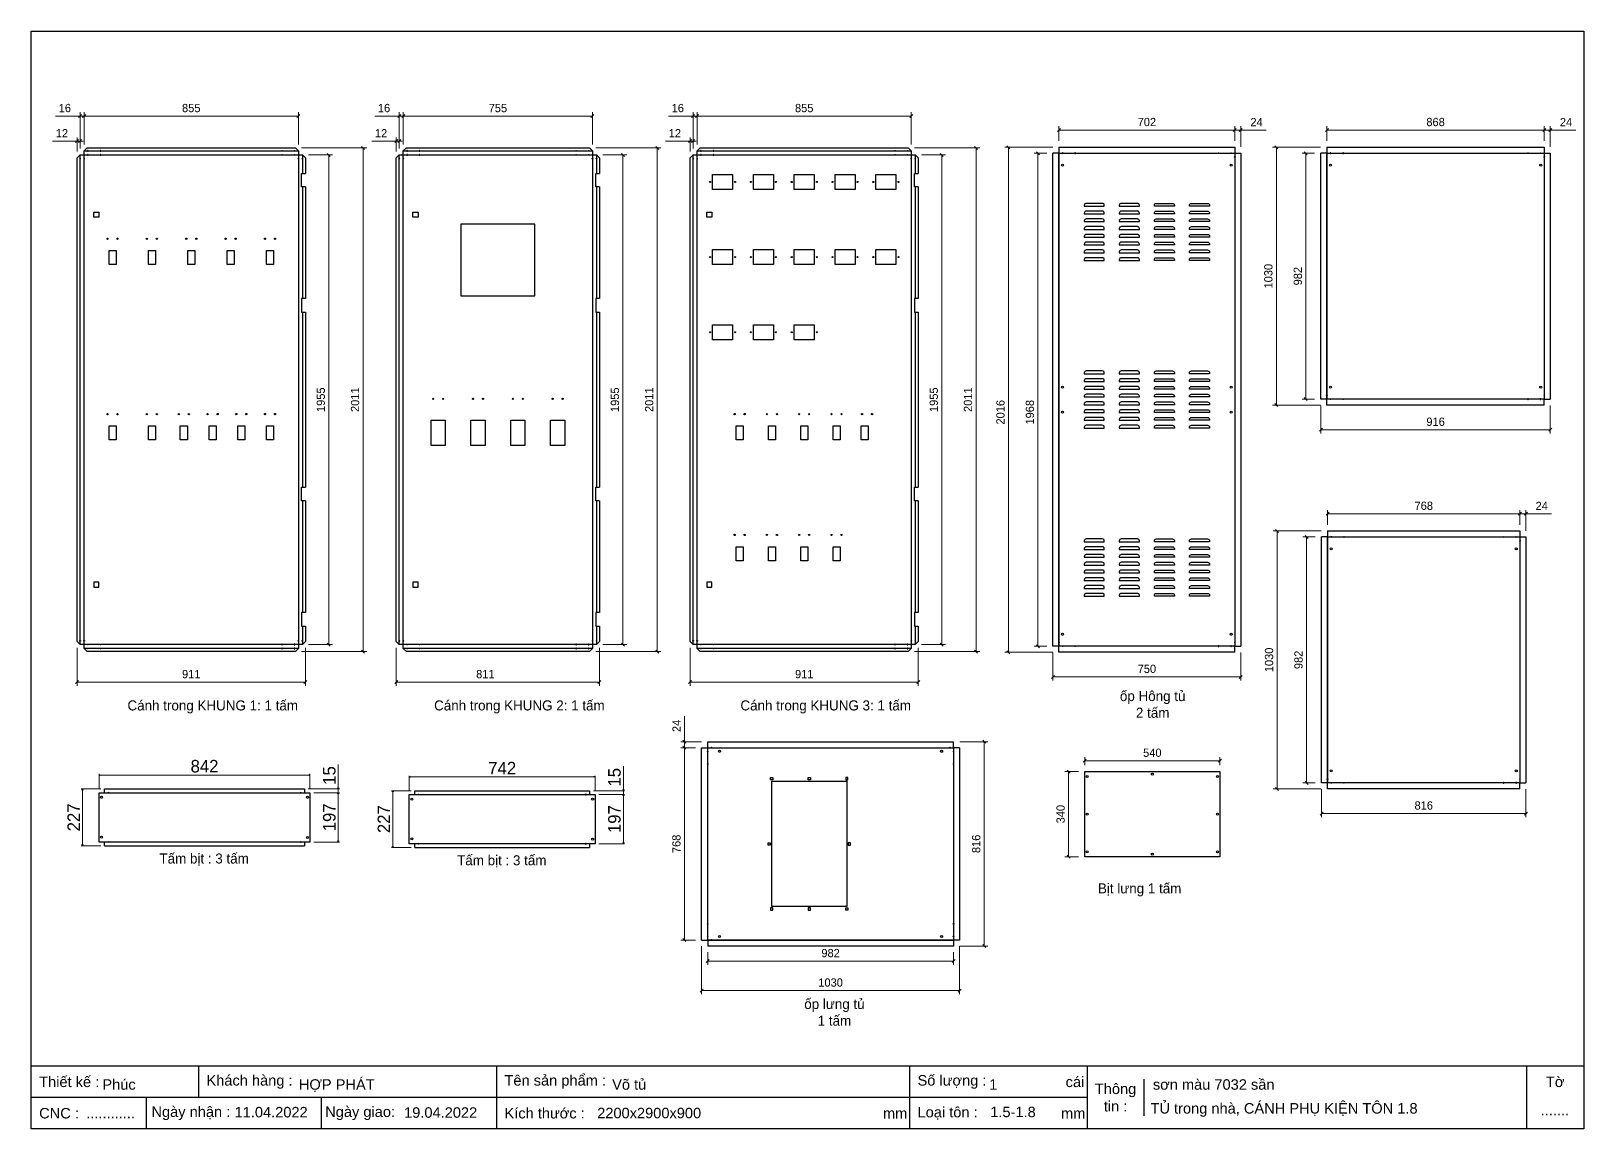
# Model space of a CAD drawing. Header units: millimetres. Extents: x 0 to 6199, y 0 to 4383.
import ezdxf

# ---------------------------------------------------------------- set-up
doc = ezdxf.new("R2010")
doc.units = ezdxf.units.MM
doc.layers.add('CNC', color=7, linetype='Continuous')
doc.layers.add('DIM', color=253, linetype='Continuous')
doc.styles.add('Arial', font='arial.ttf')
doc.dimstyles.new('CNC', dxfattribs={"dimtxt": 50, "dimasz": 5, "dimexe": 5, "dimexo": 15, "dimgap": 10, "dimtad": 1, "dimdec": 0, "dimtxsty": 'Standard', "dimblk": 'OPEN30', "dimcen": 10, "dimclrd": 5, "dimclre": 5, "dimclrt": 3, "dimazin": 3, "dimtfac": 1, "dimtdec": 0, "dimtmove": 0, "dimatfit": 3, "dimldrblk": 'ARCHTICK', "dimlwd": 9, "dimlwe": 9})
doc.dimstyles.new('Dim-33', dxfattribs={"dimtxt": 33, "dimasz": 12, "dimexe": 15, "dimexo": 25, "dimgap": 15, "dimtad": 1, "dimdec": 0, "dimtxsty": 'Standard', "dimblk": 'OBLIQUE', "dimcen": 10, "dimclrd": 5, "dimclre": 5, "dimclrt": 3, "dimazin": 3, "dimtfac": 1, "dimtdec": 0, "dimtmove": 0, "dimatfit": 3, "dimldrblk": 'OPEN30', "dimlwd": 9, "dimlwe": 9})

msp = doc.modelspace()

# ---------------------------------------------------------------- texts
at = {"color": 2, "char_height": 40, "attachment_point": 5}
for s, insert, width in [('ốp Hông tủ \\P2 tấm', (4477.5, 1694.6), 1852.723), ('Cánh trong KHUNG 1: 1 tấm', (725.3, 1684.8), 775), ('Cánh trong KHUNG 2: 1 tấm', (1949.4, 1684.8), 675), ('Cánh trong KHUNG 3: 1 tấm', (3172.2, 1684.8), 775), ('Tấm bịt : 3 tấm', (690.9, 1075.3), 775), ('Tấm bịt : 3 tấm', (1879.2, 1068.2), 675), ('Bịt lưng 1 tấm', (4425.5, 954.4), 1852.723), ('ốp lưng tủ \\P1 tấm', (3207.1, 465.3), 1852.723)]:
    msp.add_mtext(s, dxfattribs=dict(at, insert=insert, width=width))

# ---------------------------------------------------------------- blocks, each defined once
blk = doc.blocks.new('f3daunguoc')
at = {"layer": 'CNC', "color": 2, "lineweight": -3}
blk.add_circle((0, 0), 1.5, dxfattribs=at)
blk = doc.blocks.new('*D1')
at = {"color": 5, "lineweight": 9, "ltscale": 3, "transparency": 16777216}
for p, q in [((2364.6, 1355.4), (2364.6, 1447.7)), ((2244.8, 1350.4), (2369.6, 1350.4)), ((2266.8, 1335.4), (2369.6, 1335.4)), ((2364.6, 1335.4), (2364.6, 1350.4)), ((2364.6, 1330.4), (2364.6, 1325.4))]:
    blk.add_line(p, q, dxfattribs=at)
at = {"color": 0, "linetype": 'ByBlock', "lineweight": -2}
for p, q in [((2364.6, 1350.4), (2363.3, 1355.4)), ((2363.3, 1330.4), (2364.6, 1335.4)), ((2365.9, 1355.4), (2364.6, 1350.4)), ((2364.6, 1350.4), (2364.6, 1355.4)), ((2364.6, 1335.4), (2365.9, 1330.4)), ((2364.6, 1335.4), (2364.6, 1330.4))]:
    blk.add_line(p, q, dxfattribs=at)
at = {"layer": 'Defpoints', "color": 0, "ltscale": 3, "transparency": 16777216}
for p in [(2229.8, 1350.4), (2251.8, 1335.4), (2364.6, 1350.4)]:
    blk.add_point(p, dxfattribs=at)
at = {"color": 3, "ltscale": 3, "transparency": 16777216, "insert": (2329.1, 1404), "char_height": 50, "attachment_point": 5, "rotation": 90}
blk.add_mtext('15', dxfattribs=at)
blk = doc.blocks.new('_ArchTick')
at = {"color": 0, "const_width": 0.15}
blk.add_lwpolyline([(-0.5, -0.5), (0.5, 0.5)], dxfattribs=at)
blk = doc.blocks.new('_Open30')
at = {"color": 0, "linetype": 'ByBlock', "lineweight": -2}
for p, q in [((-1, 0.27), (0, 0)), ((0, 0), (-1, -0.27)), ((0, 0), (-1, 0))]:
    blk.add_line(p, q, dxfattribs=at)
blk = doc.blocks.new('*D2')
at = {"color": 5, "lineweight": 9, "ltscale": 3, "transparency": 16777216}
for p, q in [((1509.8, 1350.4), (1509.8, 1410.4)), ((2246.8, 1405.4), (1514.8, 1405.4)), ((2251.8, 1350.4), (2251.8, 1410.4))]:
    blk.add_line(p, q, dxfattribs=at)
at = {"color": 0, "linetype": 'ByBlock', "lineweight": -2}
for p, q in [((1509.8, 1405.4), (1514.8, 1406.8)), ((1514.8, 1404.1), (1509.8, 1405.4)), ((1509.8, 1405.4), (1514.8, 1405.4)), ((2246.8, 1406.8), (2251.8, 1405.4)), ((2251.8, 1405.4), (2246.8, 1404.1)), ((2251.8, 1405.4), (2246.8, 1405.4))]:
    blk.add_line(p, q, dxfattribs=at)
at = {"layer": 'Defpoints', "color": 0, "ltscale": 3, "transparency": 16777216}
for p in [(1509.8, 1405.4), (1509.8, 1335.4), (2251.8, 1335.4)]:
    blk.add_point(p, dxfattribs=at)
at = {"color": 3, "ltscale": 3, "transparency": 16777216, "insert": (1880.8, 1440.5), "char_height": 50, "attachment_point": 5}
blk.add_mtext('742', dxfattribs=at)
blk = doc.blocks.new('*D3')
at = {"color": 5, "lineweight": 9, "ltscale": 3, "transparency": 16777216}
for p, q in [((2266.8, 1335.4), (2369.6, 1335.4)), ((2364.6, 1330.4), (2364.6, 1143.4)), ((2266.8, 1138.4), (2369.6, 1138.4))]:
    blk.add_line(p, q, dxfattribs=at)
at = {"color": 0, "linetype": 'ByBlock', "lineweight": -2}
for p, q in [((2363.3, 1330.4), (2364.6, 1335.4)), ((2364.6, 1335.4), (2365.9, 1330.4)), ((2364.6, 1335.4), (2364.6, 1330.4)), ((2364.6, 1138.4), (2363.3, 1143.4)), ((2365.9, 1143.4), (2364.6, 1138.4)), ((2364.6, 1138.4), (2364.6, 1143.4))]:
    blk.add_line(p, q, dxfattribs=at)
at = {"layer": 'Defpoints', "color": 0, "ltscale": 3, "transparency": 16777216}
for p in [(2251.8, 1335.4), (2251.8, 1138.4), (2364.6, 1138.4)]:
    blk.add_point(p, dxfattribs=at)
at = {"color": 3, "ltscale": 3, "transparency": 16777216, "insert": (2329.1, 1236.9), "char_height": 50, "attachment_point": 5, "rotation": 90}
blk.add_mtext('197', dxfattribs=at)
blk = doc.blocks.new('*D4')
at = {"color": 5, "lineweight": 9, "ltscale": 3, "transparency": 16777216}
for p, q in [((1516.8, 1350.4), (1438.6, 1350.4)), ((1443.6, 1345.4), (1443.6, 1128.2)), ((1516.8, 1123.2), (1438.6, 1123.2))]:
    blk.add_line(p, q, dxfattribs=at)
at = {"color": 0, "linetype": 'ByBlock', "lineweight": -2}
for p, q in [((1442.3, 1345.4), (1443.6, 1350.4)), ((1443.6, 1350.4), (1445, 1345.4)), ((1443.6, 1350.4), (1443.6, 1345.4)), ((1443.6, 1123.2), (1442.3, 1128.2)), ((1445, 1128.2), (1443.6, 1123.2)), ((1443.6, 1123.2), (1443.6, 1128.2))]:
    blk.add_line(p, q, dxfattribs=at)
at = {"layer": 'Defpoints', "color": 0, "ltscale": 3, "transparency": 16777216}
for p in [(1531.8, 1350.4), (1443.6, 1123.2), (1531.8, 1123.2)]:
    blk.add_point(p, dxfattribs=at)
at = {"color": 3, "ltscale": 3, "transparency": 16777216, "insert": (1408.5, 1236.8), "char_height": 50, "attachment_point": 5, "rotation": 90}
blk.add_mtext('227', dxfattribs=at)
blk = doc.blocks.new('*D5')
at = {"color": 5, "lineweight": 9, "ltscale": 3, "transparency": 16777216}
for p, q in [((1226.3, 1362.5), (1226.3, 1454.8)), ((1106.5, 1357.5), (1231.3, 1357.5)), ((1128.5, 1342.5), (1231.3, 1342.5)), ((1226.3, 1342.5), (1226.3, 1357.5)), ((1226.3, 1337.5), (1226.3, 1332.5))]:
    blk.add_line(p, q, dxfattribs=at)
at = {"color": 0, "linetype": 'ByBlock', "lineweight": -2}
for p, q in [((1226.3, 1357.5), (1225, 1362.5)), ((1225, 1337.5), (1226.3, 1342.5)), ((1227.7, 1362.5), (1226.3, 1357.5)), ((1226.3, 1357.5), (1226.3, 1362.5)), ((1226.3, 1342.5), (1227.7, 1337.5)), ((1226.3, 1342.5), (1226.3, 1337.5))]:
    blk.add_line(p, q, dxfattribs=at)
at = {"layer": 'Defpoints', "color": 0, "ltscale": 3, "transparency": 16777216}
for p in [(1091.5, 1357.5), (1113.5, 1342.5), (1226.3, 1357.5)]:
    blk.add_point(p, dxfattribs=at)
at = {"color": 3, "ltscale": 3, "transparency": 16777216, "insert": (1190.8, 1411.1), "char_height": 50, "attachment_point": 5, "rotation": 90}
blk.add_mtext('15', dxfattribs=at)
blk = doc.blocks.new('*D6')
at = {"color": 5, "lineweight": 9, "ltscale": 3, "transparency": 16777216}
for p, q in [((271.5, 1357.5), (271.5, 1417.5)), ((1108.5, 1412.5), (276.5, 1412.5)), ((1113.5, 1357.5), (1113.5, 1417.5))]:
    blk.add_line(p, q, dxfattribs=at)
at = {"color": 0, "linetype": 'ByBlock', "lineweight": -2}
for p, q in [((271.5, 1412.5), (276.5, 1413.9)), ((276.5, 1411.2), (271.5, 1412.5)), ((271.5, 1412.5), (276.5, 1412.5)), ((1108.5, 1413.9), (1113.5, 1412.5)), ((1113.5, 1412.5), (1108.5, 1411.2)), ((1113.5, 1412.5), (1108.5, 1412.5))]:
    blk.add_line(p, q, dxfattribs=at)
at = {"layer": 'Defpoints', "color": 0, "ltscale": 3, "transparency": 16777216}
for p in [(271.5, 1412.5), (271.5, 1342.5), (1113.5, 1342.5)]:
    blk.add_point(p, dxfattribs=at)
at = {"color": 3, "ltscale": 3, "transparency": 16777216, "insert": (692.5, 1448), "char_height": 50, "attachment_point": 5}
blk.add_mtext('842', dxfattribs=at)
blk = doc.blocks.new('*D7')
at = {"color": 5, "lineweight": 9, "ltscale": 3, "transparency": 16777216}
for p, q in [((1128.5, 1342.5), (1231.3, 1342.5)), ((1226.3, 1337.5), (1226.3, 1150.5)), ((1128.5, 1145.5), (1231.3, 1145.5))]:
    blk.add_line(p, q, dxfattribs=at)
at = {"color": 0, "linetype": 'ByBlock', "lineweight": -2}
for p, q in [((1225, 1337.5), (1226.3, 1342.5)), ((1226.3, 1342.5), (1227.7, 1337.5)), ((1226.3, 1342.5), (1226.3, 1337.5)), ((1226.3, 1145.5), (1225, 1150.5)), ((1227.7, 1150.5), (1226.3, 1145.5)), ((1226.3, 1145.5), (1226.3, 1150.5))]:
    blk.add_line(p, q, dxfattribs=at)
at = {"layer": 'Defpoints', "color": 0, "ltscale": 3, "transparency": 16777216}
for p in [(1113.5, 1342.5), (1113.5, 1145.5), (1226.3, 1145.5)]:
    blk.add_point(p, dxfattribs=at)
at = {"color": 3, "ltscale": 3, "transparency": 16777216, "insert": (1190.8, 1244), "char_height": 50, "attachment_point": 5, "rotation": 90}
blk.add_mtext('197', dxfattribs=at)
blk = doc.blocks.new('*D8')
at = {"color": 5, "lineweight": 9, "ltscale": 3, "transparency": 16777216}
for p, q in [((278.5, 1357.5), (200.3, 1357.5)), ((205.3, 1352.5), (205.3, 1135.3)), ((278.5, 1130.3), (200.3, 1130.3))]:
    blk.add_line(p, q, dxfattribs=at)
at = {"color": 0, "linetype": 'ByBlock', "lineweight": -2}
for p, q in [((204, 1352.5), (205.3, 1357.5)), ((205.3, 1357.5), (206.7, 1352.5)), ((205.3, 1357.5), (205.3, 1352.5)), ((205.3, 1130.3), (204, 1135.3)), ((206.7, 1135.3), (205.3, 1130.3)), ((205.3, 1130.3), (205.3, 1135.3))]:
    blk.add_line(p, q, dxfattribs=at)
at = {"layer": 'Defpoints', "color": 0, "ltscale": 3, "transparency": 16777216}
for p in [(293.5, 1357.5), (205.3, 1130.3), (293.5, 1130.3)]:
    blk.add_point(p, dxfattribs=at)
at = {"color": 3, "ltscale": 3, "transparency": 16777216, "insert": (170.2, 1243.9), "char_height": 50, "attachment_point": 5, "rotation": 90}
blk.add_mtext('227', dxfattribs=at)
blk = doc.blocks.new('*D9')
at = {"color": 0, "linetype": 'ByBlock', "lineweight": -2}
for p, q in [((190, 1789.8), (178, 1777.8)), ((1089, 1777.8), (1101, 1789.8))]:
    blk.add_line(p, q, dxfattribs=at)
at = {"layer": 'Defpoints', "color": 0, "transparency": 16777216}
for p in [(184, 1945.8), (1095, 1945.8), (1095, 1783.8)]:
    blk.add_point(p, dxfattribs=at)
at = {"layer": 'DIM', "color": 5, "lineweight": 9, "transparency": 16777216}
for p, q in [((184, 1920.8), (184, 1768.8)), ((1095, 1920.8), (1095, 1768.8)), ((184, 1783.8), (1095, 1783.8))]:
    blk.add_line(p, q, dxfattribs=at)
at = {"layer": 'DIM', "color": 3, "transparency": 16777216, "insert": (639.5, 1815.7), "char_height": 33, "attachment_point": 5}
blk.add_mtext('911', dxfattribs=at)
blk = doc.blocks.new('_Oblique')
at = {"color": 0, "linetype": 'ByBlock', "lineweight": -2}
blk.add_line((-0.5, -0.5), (0.5, 0.5), dxfattribs=at)
blk = doc.blocks.new('*D10')
at = {"color": 0, "linetype": 'ByBlock', "lineweight": -2}
for p, q in [((218, 4049.8), (206, 4037.8)), ((1061, 4037.8), (1073, 4049.8))]:
    blk.add_line(p, q, dxfattribs=at)
at = {"layer": 'Defpoints', "color": 0, "transparency": 16777216}
for p in [(1067, 4043.8), (212, 3904.8), (1067, 3904.8)]:
    blk.add_point(p, dxfattribs=at)
at = {"layer": 'DIM', "color": 5, "lineweight": 9, "transparency": 16777216}
for p, q in [((212, 3929.8), (212, 4058.8)), ((212, 4043.8), (1067, 4043.8)), ((1067, 3929.8), (1067, 4058.8))]:
    blk.add_line(p, q, dxfattribs=at)
at = {"layer": 'DIM', "color": 3, "transparency": 16777216, "insert": (639.5, 4075.6), "char_height": 33, "attachment_point": 5}
blk.add_mtext('855', dxfattribs=at)
blk = doc.blocks.new('*D11')
at = {"color": 0, "linetype": 'ByBlock', "lineweight": -2}
for p, q in [((1331.4, 3910.8), (1319.4, 3922.8)), ((1319.4, 1911.8), (1331.4, 1899.8))]:
    blk.add_line(p, q, dxfattribs=at)
at = {"layer": 'Defpoints', "color": 0, "transparency": 16777216}
for p in [(1055, 3916.8), (1055, 1905.8), (1325.4, 1905.8)]:
    blk.add_point(p, dxfattribs=at)
at = {"layer": 'DIM', "color": 5, "lineweight": 9, "transparency": 16777216}
for p, q in [((1080, 3916.8), (1340.4, 3916.8)), ((1325.4, 3916.8), (1325.4, 1905.8)), ((1080, 1905.8), (1340.4, 1905.8))]:
    blk.add_line(p, q, dxfattribs=at)
at = {"layer": 'DIM', "color": 3, "transparency": 16777216, "insert": (1293.5, 2911.3), "char_height": 33, "attachment_point": 5, "rotation": 90}
blk.add_mtext('2011', dxfattribs=at)
blk = doc.blocks.new('*D12')
at = {"color": 0, "linetype": 'ByBlock', "lineweight": -2}
for p, q in [((1194.6, 3882.8), (1182.6, 3894.8)), ((1182.6, 1939.8), (1194.6, 1927.8))]:
    blk.add_line(p, q, dxfattribs=at)
at = {"layer": 'Defpoints', "color": 0, "transparency": 16777216}
for p in [(1083, 3888.8), (1188.6, 3888.8), (1083, 1933.8)]:
    blk.add_point(p, dxfattribs=at)
at = {"layer": 'DIM', "color": 5, "lineweight": 9, "transparency": 16777216}
for p, q in [((1108, 3888.8), (1203.6, 3888.8)), ((1188.6, 1933.8), (1188.6, 3888.8)), ((1108, 1933.8), (1203.6, 1933.8))]:
    blk.add_line(p, q, dxfattribs=at)
at = {"layer": 'DIM', "color": 3, "transparency": 16777216, "insert": (1156.8, 2911.3), "char_height": 33, "attachment_point": 5, "rotation": 90}
blk.add_mtext('1955', dxfattribs=at)
blk = doc.blocks.new('*D13')
at = {"color": 0, "linetype": 'ByBlock', "lineweight": -2}
for p, q in [((178, 3937.6), (190, 3949.6)), ((202, 3949.6), (190, 3937.6))]:
    blk.add_line(p, q, dxfattribs=at)
at = {"layer": 'Defpoints', "color": 0, "transparency": 16777216}
for p in [(184, 3943.6), (184, 3876.8), (196, 3888.8)]:
    blk.add_point(p, dxfattribs=at)
at = {"layer": 'DIM', "color": 5, "lineweight": 9, "transparency": 16777216}
for p, q in [((184, 3943.6), (86.2, 3943.6)), ((184, 3901.8), (184, 3958.6)), ((196, 3943.6), (184, 3943.6)), ((196, 3913.8), (196, 3958.6)), ((196, 3943.6), (208, 3943.6))]:
    blk.add_line(p, q, dxfattribs=at)
at = {"layer": 'DIM', "color": 3, "transparency": 16777216, "insert": (123.1, 3975.2), "char_height": 33, "attachment_point": 5}
blk.add_mtext('12', dxfattribs=at)
blk = doc.blocks.new('*D14')
at = {"color": 0, "linetype": 'ByBlock', "lineweight": -2}
for p, q in [((190, 4037.8), (202, 4049.8)), ((218, 4049.8), (206, 4037.8))]:
    blk.add_line(p, q, dxfattribs=at)
at = {"layer": 'Defpoints', "color": 0, "transparency": 16777216}
for p in [(196, 4043.8), (196, 3888.8), (212, 3904.8)]:
    blk.add_point(p, dxfattribs=at)
at = {"layer": 'DIM', "color": 5, "lineweight": 9, "transparency": 16777216}
for p, q in [((196, 4043.8), (97.9, 4043.8)), ((196, 3913.8), (196, 4058.8)), ((212, 4043.8), (196, 4043.8)), ((212, 3929.8), (212, 4058.8)), ((212, 4043.8), (224, 4043.8))]:
    blk.add_line(p, q, dxfattribs=at)
at = {"layer": 'DIM', "color": 3, "transparency": 16777216, "insert": (134.9, 4075.6), "char_height": 33, "attachment_point": 5}
blk.add_mtext('16', dxfattribs=at)
blk = doc.blocks.new('*D15')
at = {"color": 0, "linetype": 'ByBlock', "lineweight": -2}
for p, q in [((1464.1, 1789.8), (1452.1, 1777.8)), ((2263.1, 1777.8), (2275.1, 1789.8))]:
    blk.add_line(p, q, dxfattribs=at)
at = {"layer": 'Defpoints', "color": 0, "transparency": 16777216}
for p in [(1458.1, 1945.8), (2269.1, 1945.8), (2269.1, 1783.8)]:
    blk.add_point(p, dxfattribs=at)
at = {"layer": 'DIM', "color": 5, "lineweight": 9, "transparency": 16777216}
for p, q in [((1458.1, 1920.8), (1458.1, 1768.8)), ((2269.1, 1920.8), (2269.1, 1768.8)), ((1458.1, 1783.8), (2269.1, 1783.8))]:
    blk.add_line(p, q, dxfattribs=at)
at = {"layer": 'DIM', "color": 3, "transparency": 16777216, "insert": (1813.6, 1815.7), "char_height": 33, "attachment_point": 5}
blk.add_mtext('811', dxfattribs=at)
blk = doc.blocks.new('*D16')
at = {"color": 0, "linetype": 'ByBlock', "lineweight": -2}
for p, q in [((1492.1, 4049.8), (1480.1, 4037.8)), ((2235.1, 4037.8), (2247.1, 4049.8))]:
    blk.add_line(p, q, dxfattribs=at)
at = {"layer": 'Defpoints', "color": 0, "transparency": 16777216}
for p in [(2241.1, 4043.8), (1486.1, 3904.8), (2241.1, 3904.8)]:
    blk.add_point(p, dxfattribs=at)
at = {"layer": 'DIM', "color": 5, "lineweight": 9, "transparency": 16777216}
for p, q in [((1486.1, 3929.8), (1486.1, 4058.8)), ((1486.1, 4043.8), (2241.1, 4043.8)), ((2241.1, 3929.8), (2241.1, 4058.8))]:
    blk.add_line(p, q, dxfattribs=at)
at = {"layer": 'DIM', "color": 3, "transparency": 16777216, "insert": (1863.6, 4075.5), "char_height": 33, "attachment_point": 5}
blk.add_mtext('755', dxfattribs=at)
blk = doc.blocks.new('*D17')
at = {"color": 0, "linetype": 'ByBlock', "lineweight": -2}
for p, q in [((2505.5, 3910.8), (2493.5, 3922.8)), ((2493.5, 1911.8), (2505.5, 1899.8))]:
    blk.add_line(p, q, dxfattribs=at)
at = {"layer": 'Defpoints', "color": 0, "transparency": 16777216}
for p in [(2229.1, 3916.8), (2229.1, 1905.8), (2499.5, 1905.8)]:
    blk.add_point(p, dxfattribs=at)
at = {"layer": 'DIM', "color": 5, "lineweight": 9, "transparency": 16777216}
for p, q in [((2254.1, 3916.8), (2514.5, 3916.8)), ((2499.5, 3916.8), (2499.5, 1905.8)), ((2254.1, 1905.8), (2514.5, 1905.8))]:
    blk.add_line(p, q, dxfattribs=at)
at = {"layer": 'DIM', "color": 3, "transparency": 16777216, "insert": (2467.6, 2911.3), "char_height": 33, "attachment_point": 5, "rotation": 90}
blk.add_mtext('2011', dxfattribs=at)
blk = doc.blocks.new('*D18')
at = {"color": 0, "linetype": 'ByBlock', "lineweight": -2}
for p, q in [((2368.7, 3882.8), (2356.7, 3894.8)), ((2356.7, 1939.8), (2368.7, 1927.8))]:
    blk.add_line(p, q, dxfattribs=at)
at = {"layer": 'Defpoints', "color": 0, "transparency": 16777216}
for p in [(2257.1, 3888.8), (2362.7, 3888.8), (2257.1, 1933.8)]:
    blk.add_point(p, dxfattribs=at)
at = {"layer": 'DIM', "color": 5, "lineweight": 9, "transparency": 16777216}
for p, q in [((2282.1, 3888.8), (2377.7, 3888.8)), ((2362.7, 1933.8), (2362.7, 3888.8)), ((2282.1, 1933.8), (2377.7, 1933.8))]:
    blk.add_line(p, q, dxfattribs=at)
at = {"layer": 'DIM', "color": 3, "transparency": 16777216, "insert": (2330.9, 2911.3), "char_height": 33, "attachment_point": 5, "rotation": 90}
blk.add_mtext('1955', dxfattribs=at)
blk = doc.blocks.new('*D19')
at = {"color": 0, "linetype": 'ByBlock', "lineweight": -2}
for p, q in [((1452.1, 3937.6), (1464.1, 3949.6)), ((1476.1, 3949.6), (1464.1, 3937.6))]:
    blk.add_line(p, q, dxfattribs=at)
at = {"layer": 'Defpoints', "color": 0, "transparency": 16777216}
for p in [(1458.1, 3943.6), (1458.1, 3876.8), (1470.1, 3888.8)]:
    blk.add_point(p, dxfattribs=at)
at = {"layer": 'DIM', "color": 5, "lineweight": 9, "transparency": 16777216}
for p, q in [((1458.1, 3943.6), (1360.3, 3943.6)), ((1458.1, 3901.8), (1458.1, 3958.6)), ((1470.1, 3943.6), (1458.1, 3943.6)), ((1470.1, 3913.8), (1470.1, 3958.6)), ((1470.1, 3943.6), (1482.1, 3943.6))]:
    blk.add_line(p, q, dxfattribs=at)
at = {"layer": 'DIM', "color": 3, "transparency": 16777216, "insert": (1397.2, 3975.2), "char_height": 33, "attachment_point": 5}
blk.add_mtext('12', dxfattribs=at)
blk = doc.blocks.new('*D20')
at = {"color": 0, "linetype": 'ByBlock', "lineweight": -2}
for p, q in [((1464.1, 4037.8), (1476.1, 4049.8)), ((1492.1, 4049.8), (1480.1, 4037.8))]:
    blk.add_line(p, q, dxfattribs=at)
at = {"layer": 'Defpoints', "color": 0, "transparency": 16777216}
for p in [(1470.1, 4043.8), (1470.1, 3888.8), (1486.1, 3904.8)]:
    blk.add_point(p, dxfattribs=at)
at = {"layer": 'DIM', "color": 5, "lineweight": 9, "transparency": 16777216}
for p, q in [((1470.1, 4043.8), (1372, 4043.8)), ((1470.1, 3913.8), (1470.1, 4058.8)), ((1486.1, 4043.8), (1470.1, 4043.8)), ((1486.1, 3929.8), (1486.1, 4058.8)), ((1486.1, 4043.8), (1498.1, 4043.8))]:
    blk.add_line(p, q, dxfattribs=at)
at = {"layer": 'DIM', "color": 3, "transparency": 16777216, "insert": (1409, 4075.6), "char_height": 33, "attachment_point": 5}
blk.add_mtext('16', dxfattribs=at)
blk = doc.blocks.new('*D21')
at = {"color": 0, "linetype": 'ByBlock', "lineweight": -2}
for p, q in [((2636.9, 1789.8), (2624.9, 1777.8)), ((3535.9, 1777.8), (3547.9, 1789.8))]:
    blk.add_line(p, q, dxfattribs=at)
at = {"layer": 'Defpoints', "color": 0, "transparency": 16777216}
for p in [(2630.9, 1945.8), (3541.9, 1945.8), (3541.9, 1783.8)]:
    blk.add_point(p, dxfattribs=at)
at = {"layer": 'DIM', "color": 5, "lineweight": 9, "transparency": 16777216}
for p, q in [((2630.9, 1920.8), (2630.9, 1768.8)), ((3541.9, 1920.8), (3541.9, 1768.8)), ((2630.9, 1783.8), (3541.9, 1783.8))]:
    blk.add_line(p, q, dxfattribs=at)
at = {"layer": 'DIM', "color": 3, "transparency": 16777216, "insert": (3086.4, 1815.7), "char_height": 33, "attachment_point": 5}
blk.add_mtext('911', dxfattribs=at)
blk = doc.blocks.new('*D22')
at = {"color": 0, "linetype": 'ByBlock', "lineweight": -2}
for p, q in [((2664.9, 4049.8), (2652.9, 4037.8)), ((3507.9, 4037.8), (3519.9, 4049.8))]:
    blk.add_line(p, q, dxfattribs=at)
at = {"layer": 'Defpoints', "color": 0, "transparency": 16777216}
for p in [(3513.9, 4043.8), (2658.9, 3904.8), (3513.9, 3904.8)]:
    blk.add_point(p, dxfattribs=at)
at = {"layer": 'DIM', "color": 5, "lineweight": 9, "transparency": 16777216}
for p, q in [((2658.9, 3929.8), (2658.9, 4058.8)), ((2658.9, 4043.8), (3513.9, 4043.8)), ((3513.9, 3929.8), (3513.9, 4058.8))]:
    blk.add_line(p, q, dxfattribs=at)
at = {"layer": 'DIM', "color": 3, "transparency": 16777216, "insert": (3086.4, 4075.6), "char_height": 33, "attachment_point": 5}
blk.add_mtext('855', dxfattribs=at)
blk = doc.blocks.new('*D23')
at = {"color": 0, "linetype": 'ByBlock', "lineweight": -2}
for p, q in [((3778.3, 3910.8), (3766.3, 3922.8)), ((3766.3, 1911.8), (3778.3, 1899.8))]:
    blk.add_line(p, q, dxfattribs=at)
at = {"layer": 'Defpoints', "color": 0, "transparency": 16777216}
for p in [(3501.9, 3916.8), (3501.9, 1905.8), (3772.3, 1905.8)]:
    blk.add_point(p, dxfattribs=at)
at = {"layer": 'DIM', "color": 5, "lineweight": 9, "transparency": 16777216}
for p, q in [((3526.9, 3916.8), (3787.3, 3916.8)), ((3772.3, 3916.8), (3772.3, 1905.8)), ((3526.9, 1905.8), (3787.3, 1905.8))]:
    blk.add_line(p, q, dxfattribs=at)
at = {"layer": 'DIM', "color": 3, "transparency": 16777216, "insert": (3740.4, 2911.3), "char_height": 33, "attachment_point": 5, "rotation": 90}
blk.add_mtext('2011', dxfattribs=at)
blk = doc.blocks.new('*D24')
at = {"color": 0, "linetype": 'ByBlock', "lineweight": -2}
for p, q in [((3641.5, 3882.8), (3629.5, 3894.8)), ((3629.5, 1939.8), (3641.5, 1927.8))]:
    blk.add_line(p, q, dxfattribs=at)
at = {"layer": 'Defpoints', "color": 0, "transparency": 16777216}
for p in [(3529.9, 3888.8), (3635.5, 3888.8), (3529.9, 1933.8)]:
    blk.add_point(p, dxfattribs=at)
at = {"layer": 'DIM', "color": 5, "lineweight": 9, "transparency": 16777216}
for p, q in [((3554.9, 3888.8), (3650.5, 3888.8)), ((3635.5, 1933.8), (3635.5, 3888.8)), ((3554.9, 1933.8), (3650.5, 1933.8))]:
    blk.add_line(p, q, dxfattribs=at)
at = {"layer": 'DIM', "color": 3, "transparency": 16777216, "insert": (3603.7, 2911.3), "char_height": 33, "attachment_point": 5, "rotation": 90}
blk.add_mtext('1955', dxfattribs=at)
blk = doc.blocks.new('*D25')
at = {"color": 0, "linetype": 'ByBlock', "lineweight": -2}
for p, q in [((2624.9, 3937.6), (2636.9, 3949.6)), ((2648.9, 3949.6), (2636.9, 3937.6))]:
    blk.add_line(p, q, dxfattribs=at)
at = {"layer": 'Defpoints', "color": 0, "transparency": 16777216}
for p in [(2630.9, 3943.6), (2630.9, 3876.8), (2642.9, 3888.8)]:
    blk.add_point(p, dxfattribs=at)
at = {"layer": 'DIM', "color": 5, "lineweight": 9, "transparency": 16777216}
for p, q in [((2630.9, 3943.6), (2533.1, 3943.6)), ((2630.9, 3901.8), (2630.9, 3958.6)), ((2642.9, 3943.6), (2630.9, 3943.6)), ((2642.9, 3913.8), (2642.9, 3958.6)), ((2642.9, 3943.6), (2654.9, 3943.6))]:
    blk.add_line(p, q, dxfattribs=at)
at = {"layer": 'DIM', "color": 3, "transparency": 16777216, "insert": (2570, 3975.2), "char_height": 33, "attachment_point": 5}
blk.add_mtext('12', dxfattribs=at)
blk = doc.blocks.new('*D26')
at = {"color": 0, "linetype": 'ByBlock', "lineweight": -2}
for p, q in [((2636.9, 4037.8), (2648.9, 4049.8)), ((2664.9, 4049.8), (2652.9, 4037.8))]:
    blk.add_line(p, q, dxfattribs=at)
at = {"layer": 'Defpoints', "color": 0, "transparency": 16777216}
for p in [(2642.9, 4043.8), (2642.9, 3888.8), (2658.9, 3904.8)]:
    blk.add_point(p, dxfattribs=at)
at = {"layer": 'DIM', "color": 5, "lineweight": 9, "transparency": 16777216}
for p, q in [((2642.9, 4043.8), (2544.8, 4043.8)), ((2642.9, 3913.8), (2642.9, 4058.8)), ((2658.9, 4043.8), (2642.9, 4043.8)), ((2658.9, 3929.8), (2658.9, 4058.8)), ((2658.9, 4043.8), (2670.9, 4043.8))]:
    blk.add_line(p, q, dxfattribs=at)
at = {"layer": 'DIM', "color": 3, "transparency": 16777216, "insert": (2581.8, 4075.6), "char_height": 33, "attachment_point": 5}
blk.add_mtext('16', dxfattribs=at)
blk = doc.blocks.new('*D27')
at = {"color": 0, "linetype": 'ByBlock', "lineweight": -2}
for p, q in [((4799.3, 3982), (4811.3, 3994)), ((4835.3, 3994), (4823.3, 3982))]:
    blk.add_line(p, q, dxfattribs=at)
at = {"layer": 'Defpoints', "color": 0, "transparency": 16777216}
for p in [(4829.3, 3988), (4805.3, 3919.3), (4829.3, 3895.3)]:
    blk.add_point(p, dxfattribs=at)
at = {"layer": 'DIM', "color": 5, "lineweight": 9, "transparency": 16777216}
for p, q in [((4805.3, 3988), (4793.3, 3988)), ((4805.3, 3944.3), (4805.3, 4003)), ((4805.3, 3988), (4829.3, 3988)), ((4829.3, 3920.3), (4829.3, 4003)), ((4829.3, 3988), (4931, 3988))]:
    blk.add_line(p, q, dxfattribs=at)
at = {"layer": 'DIM', "color": 3, "transparency": 16777216, "insert": (4892.2, 4019.6), "char_height": 33, "attachment_point": 5}
blk.add_mtext('24', dxfattribs=at)
blk = doc.blocks.new('*D28')
at = {"color": 0, "linetype": 'ByBlock', "lineweight": -2}
for p, q in [((4109.3, 3994), (4097.3, 3982)), ((4799.3, 3982), (4811.3, 3994))]:
    blk.add_line(p, q, dxfattribs=at)
at = {"layer": 'Defpoints', "color": 0, "transparency": 16777216}
for p in [(4103.3, 3988), (4103.3, 3919.3), (4805.3, 3919.3)]:
    blk.add_point(p, dxfattribs=at)
at = {"layer": 'DIM', "color": 5, "lineweight": 9, "transparency": 16777216}
for p, q in [((4103.3, 3944.3), (4103.3, 4003)), ((4805.3, 3988), (4103.3, 3988)), ((4805.3, 3944.3), (4805.3, 4003))]:
    blk.add_line(p, q, dxfattribs=at)
at = {"layer": 'DIM', "color": 3, "transparency": 16777216, "insert": (4454.3, 4019.8), "char_height": 33, "attachment_point": 5}
blk.add_mtext('702', dxfattribs=at)
blk = doc.blocks.new('*D29')
at = {"color": 0, "linetype": 'ByBlock', "lineweight": -2}
for p, q in [((3907.7, 3913.3), (3895.7, 3925.3)), ((3895.7, 1909.3), (3907.7, 1897.3))]:
    blk.add_line(p, q, dxfattribs=at)
at = {"layer": 'Defpoints', "color": 0, "transparency": 16777216}
for p in [(4103.3, 3919.3), (3901.7, 1903.3), (4103.3, 1903.3)]:
    blk.add_point(p, dxfattribs=at)
at = {"layer": 'DIM', "color": 5, "lineweight": 9, "transparency": 16777216}
for p, q in [((4078.3, 3919.3), (3886.7, 3919.3)), ((3901.7, 3919.3), (3901.7, 1903.3)), ((4078.3, 1903.3), (3886.7, 1903.3))]:
    blk.add_line(p, q, dxfattribs=at)
at = {"layer": 'DIM', "color": 3, "transparency": 16777216, "insert": (3869.9, 2861.3), "char_height": 33, "attachment_point": 5, "rotation": 90}
blk.add_mtext('2016', dxfattribs=at)
blk = doc.blocks.new('*D30')
at = {"color": 0, "linetype": 'ByBlock', "lineweight": -2}
for p, q in [((4025.3, 3889.3), (4013.3, 3901.3)), ((4013.3, 1933.3), (4025.3, 1921.3))]:
    blk.add_line(p, q, dxfattribs=at)
at = {"layer": 'Defpoints', "color": 0, "transparency": 16777216}
for p in [(4019.3, 3895.3), (4079.3, 3895.3), (4079.3, 1927.3)]:
    blk.add_point(p, dxfattribs=at)
at = {"layer": 'DIM', "color": 5, "lineweight": 9, "transparency": 16777216}
for p, q in [((4054.3, 3895.3), (4004.3, 3895.3)), ((4019.3, 1927.3), (4019.3, 3895.3)), ((4054.3, 1927.3), (4004.3, 1927.3))]:
    blk.add_line(p, q, dxfattribs=at)
at = {"layer": 'DIM', "color": 3, "transparency": 16777216, "insert": (3987.5, 2861.3), "char_height": 33, "attachment_point": 5, "rotation": 90}
blk.add_mtext('1968', dxfattribs=at)
blk = doc.blocks.new('*D31')
at = {"color": 0, "linetype": 'ByBlock', "lineweight": -2}
for p, q in [((4085.3, 1810.9), (4073.3, 1798.9)), ((4823.3, 1798.9), (4835.3, 1810.9))]:
    blk.add_line(p, q, dxfattribs=at)
at = {"layer": 'Defpoints', "color": 0, "transparency": 16777216}
for p in [(4079.3, 1927.3), (4829.3, 1927.3), (4829.3, 1804.9)]:
    blk.add_point(p, dxfattribs=at)
at = {"layer": 'DIM', "color": 5, "lineweight": 9, "transparency": 16777216}
for p, q in [((4079.3, 1902.3), (4079.3, 1789.9)), ((4829.3, 1902.3), (4829.3, 1789.9)), ((4079.3, 1804.9), (4829.3, 1804.9))]:
    blk.add_line(p, q, dxfattribs=at)
at = {"layer": 'DIM', "color": 3, "transparency": 16777216, "insert": (4454.3, 1836.7), "char_height": 33, "attachment_point": 5}
blk.add_mtext('750', dxfattribs=at)
blk = doc.blocks.new('*D32')
at = {"color": 0, "linetype": 'ByBlock', "lineweight": -2}
for p, q in [((6034.8, 3982), (6046.8, 3994)), ((6070.8, 3994), (6058.8, 3982))]:
    blk.add_line(p, q, dxfattribs=at)
at = {"layer": 'Defpoints', "color": 0, "transparency": 16777216}
for p in [(6064.8, 3988), (6040.8, 3919.3), (6064.8, 3895.3)]:
    blk.add_point(p, dxfattribs=at)
at = {"layer": 'DIM', "color": 5, "lineweight": 9, "transparency": 16777216}
for p, q in [((6040.8, 3988), (6028.8, 3988)), ((6040.8, 3944.3), (6040.8, 4003)), ((6040.8, 3988), (6064.8, 3988)), ((6064.8, 3920.3), (6064.8, 4003)), ((6064.8, 3988), (6166.5, 3988))]:
    blk.add_line(p, q, dxfattribs=at)
at = {"layer": 'DIM', "color": 3, "transparency": 16777216, "insert": (6127.6, 4019.6), "char_height": 33, "attachment_point": 5}
blk.add_mtext('24', dxfattribs=at)
blk = doc.blocks.new('*D33')
at = {"color": 0, "linetype": 'ByBlock', "lineweight": -2}
for p, q in [((5178.8, 3994), (5166.8, 3982)), ((6034.8, 3982), (6046.8, 3994))]:
    blk.add_line(p, q, dxfattribs=at)
at = {"layer": 'Defpoints', "color": 0, "transparency": 16777216}
for p in [(5172.8, 3988), (5172.8, 3919.3), (6040.8, 3919.3)]:
    blk.add_point(p, dxfattribs=at)
at = {"layer": 'DIM', "color": 5, "lineweight": 9, "transparency": 16777216}
for p, q in [((5172.8, 3944.3), (5172.8, 4003)), ((6040.8, 3988), (5172.8, 3988)), ((6040.8, 3944.3), (6040.8, 4003))]:
    blk.add_line(p, q, dxfattribs=at)
at = {"layer": 'DIM', "color": 3, "transparency": 16777216, "insert": (5606.8, 4019.8), "char_height": 33, "attachment_point": 5}
blk.add_mtext('868', dxfattribs=at)
blk = doc.blocks.new('*D34')
at = {"color": 0, "linetype": 'ByBlock', "lineweight": -2}
for p, q in [((4977.2, 3913.3), (4965.2, 3925.3)), ((4965.2, 2895.8), (4977.2, 2883.8))]:
    blk.add_line(p, q, dxfattribs=at)
at = {"layer": 'Defpoints', "color": 0, "transparency": 16777216}
for p in [(5172.8, 3919.3), (4971.2, 2889.8), (5172.8, 2889.8)]:
    blk.add_point(p, dxfattribs=at)
at = {"layer": 'DIM', "color": 5, "lineweight": 9, "transparency": 16777216}
for p, q in [((5147.8, 3919.3), (4956.2, 3919.3)), ((4971.2, 3919.3), (4971.2, 2889.8)), ((5147.8, 2889.8), (4956.2, 2889.8))]:
    blk.add_line(p, q, dxfattribs=at)
at = {"layer": 'DIM', "color": 3, "transparency": 16777216, "insert": (4939.3, 3404.6), "char_height": 33, "attachment_point": 5, "rotation": 90}
blk.add_mtext('1030', dxfattribs=at)
blk = doc.blocks.new('*D35')
at = {"color": 0, "linetype": 'ByBlock', "lineweight": -2}
for p, q in [((5094.8, 3889.3), (5082.8, 3901.3)), ((5082.8, 2919.8), (5094.8, 2907.8))]:
    blk.add_line(p, q, dxfattribs=at)
at = {"layer": 'Defpoints', "color": 0, "transparency": 16777216}
for p in [(5088.8, 3895.3), (5148.8, 3895.3), (5148.8, 2913.8)]:
    blk.add_point(p, dxfattribs=at)
at = {"layer": 'DIM', "color": 5, "lineweight": 9, "transparency": 16777216}
for p, q in [((5123.8, 3895.3), (5073.8, 3895.3)), ((5088.8, 2913.8), (5088.8, 3895.3)), ((5123.8, 2913.8), (5073.8, 2913.8))]:
    blk.add_line(p, q, dxfattribs=at)
at = {"layer": 'DIM', "color": 3, "transparency": 16777216, "insert": (5056.9, 3404.6), "char_height": 33, "attachment_point": 5, "rotation": 90}
blk.add_mtext('982', dxfattribs=at)
blk = doc.blocks.new('*D36')
at = {"color": 0, "linetype": 'ByBlock', "lineweight": -2}
for p, q in [((5154.8, 2797.4), (5142.8, 2785.4)), ((6058.8, 2785.4), (6070.8, 2797.4))]:
    blk.add_line(p, q, dxfattribs=at)
at = {"layer": 'Defpoints', "color": 0, "transparency": 16777216}
for p in [(5148.8, 2913.8), (6064.8, 2913.8), (6064.8, 2791.4)]:
    blk.add_point(p, dxfattribs=at)
at = {"layer": 'DIM', "color": 5, "lineweight": 9, "transparency": 16777216}
for p, q in [((5148.8, 2888.8), (5148.8, 2776.4)), ((6064.8, 2888.8), (6064.8, 2776.4)), ((5148.8, 2791.4), (6064.8, 2791.4))]:
    blk.add_line(p, q, dxfattribs=at)
at = {"layer": 'DIM', "color": 3, "transparency": 16777216, "insert": (5606.8, 2823.2), "char_height": 33, "attachment_point": 5}
blk.add_mtext('916', dxfattribs=at)
blk = doc.blocks.new('*D37')
at = {"color": 0, "linetype": 'ByBlock', "lineweight": -2}
for p, q in [((5937.6, 2450), (5949.6, 2462)), ((5973.6, 2462), (5961.6, 2450))]:
    blk.add_line(p, q, dxfattribs=at)
at = {"layer": 'Defpoints', "color": 0, "transparency": 16777216}
for p in [(5967.6, 2456), (5943.6, 2387.3), (5967.6, 2363.3)]:
    blk.add_point(p, dxfattribs=at)
at = {"layer": 'DIM', "color": 5, "lineweight": 9, "transparency": 16777216}
for p, q in [((5943.6, 2456), (5931.6, 2456)), ((5943.6, 2412.3), (5943.6, 2471)), ((5943.6, 2456), (5967.6, 2456)), ((5967.6, 2388.3), (5967.6, 2471)), ((5967.6, 2456), (6069.3, 2456))]:
    blk.add_line(p, q, dxfattribs=at)
at = {"layer": 'DIM', "color": 3, "transparency": 16777216, "insert": (6030.5, 2487.5), "char_height": 33, "attachment_point": 5}
blk.add_mtext('24', dxfattribs=at)
blk = doc.blocks.new('*D38')
at = {"color": 0, "linetype": 'ByBlock', "lineweight": -2}
for p, q in [((5181.6, 2462), (5169.6, 2450)), ((5937.6, 2450), (5949.6, 2462))]:
    blk.add_line(p, q, dxfattribs=at)
at = {"layer": 'Defpoints', "color": 0, "transparency": 16777216}
for p in [(5175.6, 2456), (5175.6, 2387.3), (5943.6, 2387.3)]:
    blk.add_point(p, dxfattribs=at)
at = {"layer": 'DIM', "color": 5, "lineweight": 9, "transparency": 16777216}
for p, q in [((5175.6, 2412.3), (5175.6, 2471)), ((5943.6, 2456), (5175.6, 2456)), ((5943.6, 2412.3), (5943.6, 2471))]:
    blk.add_line(p, q, dxfattribs=at)
at = {"layer": 'DIM', "color": 3, "transparency": 16777216, "insert": (5559.6, 2487.8), "char_height": 33, "attachment_point": 5}
blk.add_mtext('768', dxfattribs=at)
blk = doc.blocks.new('*D39')
at = {"color": 0, "linetype": 'ByBlock', "lineweight": -2}
for p, q in [((4980, 2381.3), (4968, 2393.3)), ((4968, 1363.8), (4980, 1351.8))]:
    blk.add_line(p, q, dxfattribs=at)
at = {"layer": 'Defpoints', "color": 0, "transparency": 16777216}
for p in [(5175.6, 2387.3), (4974, 1357.8), (5175.6, 1357.8)]:
    blk.add_point(p, dxfattribs=at)
at = {"layer": 'DIM', "color": 5, "lineweight": 9, "transparency": 16777216}
for p, q in [((5150.6, 2387.3), (4959, 2387.3)), ((4974, 2387.3), (4974, 1357.8)), ((5150.6, 1357.8), (4959, 1357.8))]:
    blk.add_line(p, q, dxfattribs=at)
at = {"layer": 'DIM', "color": 3, "transparency": 16777216, "insert": (4942.2, 1872.6), "char_height": 33, "attachment_point": 5, "rotation": 90}
blk.add_mtext('1030', dxfattribs=at)
blk = doc.blocks.new('*D40')
at = {"color": 0, "linetype": 'ByBlock', "lineweight": -2}
for p, q in [((5097.6, 2357.3), (5085.6, 2369.3)), ((5085.6, 1387.8), (5097.6, 1375.8))]:
    blk.add_line(p, q, dxfattribs=at)
at = {"layer": 'Defpoints', "color": 0, "transparency": 16777216}
for p in [(5091.6, 2363.3), (5151.6, 2363.3), (5151.6, 1381.8)]:
    blk.add_point(p, dxfattribs=at)
at = {"layer": 'DIM', "color": 5, "lineweight": 9, "transparency": 16777216}
for p, q in [((5126.6, 2363.3), (5076.6, 2363.3)), ((5091.6, 1381.8), (5091.6, 2363.3)), ((5126.6, 1381.8), (5076.6, 1381.8))]:
    blk.add_line(p, q, dxfattribs=at)
at = {"layer": 'DIM', "color": 3, "transparency": 16777216, "insert": (5059.8, 1872.6), "char_height": 33, "attachment_point": 5, "rotation": 90}
blk.add_mtext('982', dxfattribs=at)
blk = doc.blocks.new('*D41')
at = {"color": 0, "linetype": 'ByBlock', "lineweight": -2}
for p, q in [((5157.6, 1265.3), (5145.6, 1253.3)), ((5961.6, 1253.3), (5973.6, 1265.3))]:
    blk.add_line(p, q, dxfattribs=at)
at = {"layer": 'Defpoints', "color": 0, "transparency": 16777216}
for p in [(5151.6, 1381.8), (5967.6, 1381.8), (5967.6, 1259.3)]:
    blk.add_point(p, dxfattribs=at)
at = {"layer": 'DIM', "color": 5, "lineweight": 9, "transparency": 16777216}
for p, q in [((5151.6, 1356.8), (5151.6, 1244.3)), ((5967.6, 1356.8), (5967.6, 1244.3)), ((5151.6, 1259.3), (5967.6, 1259.3))]:
    blk.add_line(p, q, dxfattribs=at)
at = {"layer": 'DIM', "color": 3, "transparency": 16777216, "insert": (5559.6, 1291.2), "char_height": 33, "attachment_point": 5}
blk.add_mtext('816', dxfattribs=at)
blk = doc.blocks.new('*D42')
at = {"color": 0, "linetype": 'ByBlock', "lineweight": -2}
for p, q in [((2602.3, 1552.1), (2614.3, 1540.1)), ((2614.3, 1516.1), (2602.3, 1528.1))]:
    blk.add_line(p, q, dxfattribs=at)
at = {"layer": 'Defpoints', "color": 0, "transparency": 16777216}
for p in [(2608.3, 1546.1), (2677, 1522.1), (2701, 1546.1)]:
    blk.add_point(p, dxfattribs=at)
at = {"layer": 'DIM', "color": 5, "lineweight": 9, "transparency": 16777216}
for p, q in [((2608.3, 1546.1), (2608.3, 1647.8)), ((2676, 1546.1), (2593.3, 1546.1)), ((2652, 1522.1), (2593.3, 1522.1)), ((2608.3, 1522.1), (2608.3, 1546.1)), ((2608.3, 1522.1), (2608.3, 1510.1))]:
    blk.add_line(p, q, dxfattribs=at)
at = {"layer": 'DIM', "color": 3, "transparency": 16777216, "insert": (2576.8, 1608.9), "char_height": 33, "attachment_point": 5, "rotation": 90}
blk.add_mtext('24', dxfattribs=at)
blk = doc.blocks.new('*D43')
at = {"color": 0, "linetype": 'ByBlock', "lineweight": -2}
for p, q in [((2614.3, 1516.1), (2602.3, 1528.1)), ((2602.3, 760.1), (2614.3, 748.1))]:
    blk.add_line(p, q, dxfattribs=at)
at = {"layer": 'Defpoints', "color": 0, "transparency": 16777216}
for p in [(2677, 1522.1), (2608.3, 754.1), (2677, 754.1)]:
    blk.add_point(p, dxfattribs=at)
at = {"layer": 'DIM', "color": 5, "lineweight": 9, "transparency": 16777216}
for p, q in [((2652, 1522.1), (2593.3, 1522.1)), ((2608.3, 1522.1), (2608.3, 754.1)), ((2652, 754.1), (2593.3, 754.1))]:
    blk.add_line(p, q, dxfattribs=at)
at = {"layer": 'DIM', "color": 3, "transparency": 16777216, "insert": (2576.5, 1138.1), "char_height": 33, "attachment_point": 5, "rotation": 90}
blk.add_mtext('768', dxfattribs=at)
blk = doc.blocks.new('*D44')
at = {"color": 0, "linetype": 'ByBlock', "lineweight": -2}
for p, q in [((2683, 558.5), (2671, 546.5)), ((3700.5, 546.5), (3712.5, 558.5))]:
    blk.add_line(p, q, dxfattribs=at)
at = {"layer": 'Defpoints', "color": 0, "transparency": 16777216}
for p in [(2677, 754.1), (3706.5, 754.1), (3706.5, 552.5)]:
    blk.add_point(p, dxfattribs=at)
at = {"layer": 'DIM', "color": 5, "lineweight": 9, "transparency": 16777216}
for p, q in [((2677, 729.1), (2677, 537.5)), ((3706.5, 729.1), (3706.5, 537.5)), ((2677, 552.5), (3706.5, 552.5))]:
    blk.add_line(p, q, dxfattribs=at)
at = {"layer": 'DIM', "color": 3, "transparency": 16777216, "insert": (3191.7, 584.4), "char_height": 33, "attachment_point": 5}
blk.add_mtext('1030', dxfattribs=at)
blk = doc.blocks.new('*D45')
at = {"color": 0, "linetype": 'ByBlock', "lineweight": -2}
for p, q in [((2707, 676.1), (2695, 664.1)), ((3676.5, 664.1), (3688.5, 676.1))]:
    blk.add_line(p, q, dxfattribs=at)
at = {"layer": 'Defpoints', "color": 0, "transparency": 16777216}
for p in [(2701, 730.1), (3682.5, 730.1), (2701, 670.1)]:
    blk.add_point(p, dxfattribs=at)
at = {"layer": 'DIM', "color": 5, "lineweight": 9, "transparency": 16777216}
for p, q in [((2701, 705.1), (2701, 655.1)), ((3682.5, 705.1), (3682.5, 655.1)), ((3682.5, 670.1), (2701, 670.1))]:
    blk.add_line(p, q, dxfattribs=at)
at = {"layer": 'DIM', "color": 3, "transparency": 16777216, "insert": (3191.7, 701.9), "char_height": 33, "attachment_point": 5}
blk.add_mtext('982', dxfattribs=at)
blk = doc.blocks.new('*D46')
at = {"color": 0, "linetype": 'ByBlock', "lineweight": -2}
for p, q in [((3811, 1540.1), (3799, 1552.1)), ((3799, 736.1), (3811, 724.1))]:
    blk.add_line(p, q, dxfattribs=at)
at = {"layer": 'Defpoints', "color": 0, "transparency": 16777216}
for p in [(3682.5, 1546.1), (3805, 1546.1), (3682.5, 730.1)]:
    blk.add_point(p, dxfattribs=at)
at = {"layer": 'DIM', "color": 5, "lineweight": 9, "transparency": 16777216}
for p, q in [((3707.5, 1546.1), (3820, 1546.1)), ((3805, 730.1), (3805, 1546.1)), ((3707.5, 730.1), (3820, 730.1))]:
    blk.add_line(p, q, dxfattribs=at)
at = {"layer": 'DIM', "color": 3, "transparency": 16777216, "insert": (3773.1, 1138.1), "char_height": 33, "attachment_point": 5, "rotation": 90}
blk.add_mtext('816', dxfattribs=at)
blk = doc.blocks.new('*D47')
at = {"color": 0, "linetype": 'ByBlock', "lineweight": -2}
for p, q in [((4212.1, 1475.9), (4200.1, 1463.9)), ((4740.1, 1463.9), (4752.1, 1475.9))]:
    blk.add_line(p, q, dxfattribs=at)
at = {"color": 5, "lineweight": 9, "ltscale": 3, "transparency": 16777216}
for p, q in [((4206.1, 1451.8), (4206.1, 1484.9)), ((4206.1, 1469.9), (4746.1, 1469.9)), ((4746.1, 1451.8), (4746.1, 1484.9))]:
    blk.add_line(p, q, dxfattribs=at)
at = {"layer": 'Defpoints', "color": 0, "ltscale": 3, "transparency": 16777216}
for p in [(4206.1, 1426.8), (4746.1, 1469.9), (4746.1, 1426.8)]:
    blk.add_point(p, dxfattribs=at)
at = {"color": 3, "ltscale": 3, "transparency": 16777216, "insert": (4476.1, 1501.8), "char_height": 33, "attachment_point": 5}
blk.add_mtext('540', dxfattribs=at)
blk = doc.blocks.new('*D48')
at = {"color": 5, "lineweight": 9, "ltscale": 3, "transparency": 16777216}
for p, q in [((4181.1, 1426.8), (4126.7, 1426.8)), ((4141.7, 1426.8), (4141.7, 1086.8)), ((4181.1, 1086.8), (4126.7, 1086.8))]:
    blk.add_line(p, q, dxfattribs=at)
at = {"color": 0, "linetype": 'ByBlock', "lineweight": -2}
for p, q in [((4147.7, 1420.8), (4135.7, 1432.8)), ((4135.7, 1092.8), (4147.7, 1080.8))]:
    blk.add_line(p, q, dxfattribs=at)
at = {"layer": 'Defpoints', "color": 0, "ltscale": 3, "transparency": 16777216}
for p in [(4206.1, 1426.8), (4141.7, 1086.8), (4206.1, 1086.8)]:
    blk.add_point(p, dxfattribs=at)
at = {"color": 3, "ltscale": 3, "transparency": 16777216, "insert": (4109.9, 1256.8), "char_height": 33, "attachment_point": 5, "rotation": 90}
blk.add_mtext('340', dxfattribs=at)
blk = doc.blocks.new('KHUNG CHUẨN')
at = {"color": 7}
for p, q in [((19889.2, -28535.2), (16919.2, -28535.2)), ((17239.2, -28535.2), (17239.2, -28595.2)), ((17809.2, -28535.2), (17809.2, -28655.2)), ((18599.2, -28535.2), (18599.2, -28655.2)), ((18939.2, -28535.2), (18939.2, -28655.2)), ((19779.2, -28535.2), (19779.2, -28655.2)), ((19047.6, -28560.2), (19047.6, -28630.2)), ((18939.2, -28595.2), (16919.2, -28595.2)), ((17139.2, -28595.2), (17139.2, -28655.2)), ((17474.2, -28595.2), (17474.2, -28655.2))]:
    blk.add_line(p, q, dxfattribs=at)
blk.add_lwpolyline([(16919.2, -26555.2), (19889.2, -26555.2), (19889.2, -28655.2), (16919.2, -28655.2)], close=True, dxfattribs=at)
at = {"color": 2, "char_height": 20, "style": 'Arial'}
for s, insert, width, attachment_point in [('  Thiết kế :', (16919.2, -28565.2), 917.634, 4), ('  Khách hàng :', (17239.2, -28565.2), 917.634, 4), ('  Tên sản phẩm :', (17809.2, -28565.2), 917.634, 4), ('  Số lượng :', (18599.2, -28565.2), 917.634, 4), ('cái', (18897.9, -28565.2), 63.517, 4), ('Thông\\Ptin :', (18993.4, -28595.2), 108.311, 5), ('Tờ', (19834.2, -28565.2), 110, 5), ('  CNC :', (16919.2, -28625.2), 917.634, 4), ('  Ngày nhận :', (17134, -28625.2), 556.651, 4), ('  Ngày giao:', (17466.3, -28625.2), 556.651, 4), ('  Kích thước :', (17809.2, -28625.2), 917.634, 4), ('mm', (18548.6, -28625.2), 73.831, 4), ('  Loại tôn :', (18599.2, -28625.2), 917.634, 4), ('mm', (18889.2, -28625.2), 917.634, 4)]:
    blk.add_mtext(s, dxfattribs=dict(at, insert=insert, width=width, attachment_point=attachment_point))
at = {"color": 3, "style": 'Arial'}
for tag, p in [('#01', (17055.6, -28580.1)), ('#02', (17431.4, -28580.1)), ('#03', (18030.6, -28580.1)), ('#08', (18751.7, -28580.1)), ('#10', (19064.8, -28580.1)), ('#04', (17024.8, -28634.6)), ('#05', (17308.5, -28633)), ('#06', (17632.7, -28633.7)), ('#07', (18002, -28634.7)), ('#09', (18753.8, -28632.6)), ('#11', (19060.3, -28625.7)), ('#12', (19806.5, -28628.9))]:
    blk.add_attdef(tag, p, '', height=20, dxfattribs=at)

# ---------------------------------------------------------------- dimensions: what is measured, and where the dimension line sits
at = {"ltscale": 3}
for base, p1, p2, dimstyle, picture, middle in [((4746.1, 1469.9), (4206.1, 1426.8), (4746.1, 1426.8), 'Dim-33', '*D47', (4476.1, 1501.8)), ((271.5, 1412.5), (1113.5, 1342.5), (271.5, 1342.5), 'CNC', '*D6', (692.5, 1448)), ((1509.8, 1405.4), (2251.8, 1335.4), (1509.8, 1335.4), 'CNC', '*D2', (1880.8, 1440.5))]:
    dim = msp.add_linear_dim(base=base, p1=p1, p2=p2, dimstyle=dimstyle, dxfattribs=at)
    dim.commit()
    dim.dimension.update_dxf_attribs({"geometry": picture, "text_midpoint": middle})
for base, p1, p2, dimstyle, picture, middle in [((1226.3, 1357.5), (1113.5, 1342.5), (1091.5, 1357.5), 'CNC', '*D5', (1190.8, 1411.1)), ((2364.6, 1350.4), (2251.8, 1335.4), (2229.8, 1350.4), 'CNC', '*D1', (2329.1, 1404)), ((4141.7, 1086.8), (4206.1, 1426.8), (4206.1, 1086.8), 'Dim-33', '*D48', (4109.9, 1256.8)), ((205.3, 1130.3), (293.5, 1357.5), (293.5, 1130.3), 'CNC', '*D8', (170.2, 1243.9)), ((1226.3, 1145.5), (1113.5, 1342.5), (1113.5, 1145.5), 'CNC', '*D7', (1190.8, 1244)), ((1443.6, 1123.2), (1531.8, 1350.4), (1531.8, 1123.2), 'CNC', '*D4', (1408.5, 1236.8)), ((2364.6, 1138.4), (2251.8, 1335.4), (2251.8, 1138.4), 'CNC', '*D3', (2329.1, 1236.9))]:
    dim = msp.add_linear_dim(base=base, p1=p1, p2=p2, angle=90, dimstyle=dimstyle, dxfattribs=at)
    dim.commit()
    dim.dimension.update_dxf_attribs({"geometry": picture, "text_midpoint": middle})
at = {"layer": 'DIM', "color": 7}
for base, p1, p2, picture, middle in [((196, 4043.8), (212, 3904.8), (196, 3888.8), '*D14', (134.9, 4075.6)), ((1470.1, 4043.8), (1486.1, 3904.8), (1470.1, 3888.8), '*D20', (1409, 4075.6)), ((2642.9, 4043.8), (2658.9, 3904.8), (2642.9, 3888.8), '*D26', (2581.8, 4075.6)), ((184, 3943.6), (196, 3888.8), (184, 3876.8), '*D13', (123.1, 3975.2)), ((1458.1, 3943.6), (1470.1, 3888.8), (1458.1, 3876.8), '*D19', (1397.2, 3975.2)), ((2630.9, 3943.6), (2642.9, 3888.8), (2630.9, 3876.8), '*D25', (2570, 3975.2))]:
    dim = msp.add_linear_dim(base=base, p1=p1, p2=p2, dimstyle='Dim-33', dxfattribs=at)
    dim.commit()
    dim.dimension.update_dxf_attribs({"geometry": picture, "text_midpoint": middle})
at = {"layer": 'DIM', "color": 2}
for base, p1, p2, angle, picture, middle in [((1067, 4043.8), (212, 3904.8), (1067, 3904.8), 180, '*D10', (639.5, 4075.6)), ((2241.1, 4043.8), (1486.1, 3904.8), (2241.1, 3904.8), 180, '*D16', (1863.6, 4075.5)), ((3513.9, 4043.8), (2658.9, 3904.8), (3513.9, 3904.8), 180, '*D22', (3086.4, 4075.6)), ((1325.4, 1905.8), (1055, 3916.8), (1055, 1905.8), 90, '*D11', (1293.5, 2911.3)), ((2499.5, 1905.8), (2229.1, 3916.8), (2229.1, 1905.8), 90, '*D17', (2467.6, 2911.3)), ((3772.3, 1905.8), (3501.9, 3916.8), (3501.9, 1905.8), 90, '*D23', (3740.4, 2911.3)), ((1188.6, 3888.8), (1083, 1933.8), (1083, 3888.8), 90, '*D12', (1156.8, 2911.3)), ((2362.7, 3888.8), (2257.1, 1933.8), (2257.1, 3888.8), 90, '*D18', (2330.9, 2911.3)), ((3635.5, 3888.8), (3529.9, 1933.8), (3529.9, 3888.8), 90, '*D24', (3603.7, 2911.3)), ((2608.3, 1546.1), (2677, 1522.1), (2701, 1546.1), 90, '*D42', (2576.8, 1608.9)), ((3805, 1546.1), (3682.5, 730.1), (3682.5, 1546.1), 90, '*D46', (3773.1, 1138.1)), ((2608.3, 754.1), (2677, 1522.1), (2677, 754.1), 90, '*D43', (2576.5, 1138.1))]:
    dim = msp.add_linear_dim(base=base, p1=p1, p2=p2, angle=angle, dimstyle='Dim-33', dxfattribs=at)
    dim.commit()
    dim.dimension.update_dxf_attribs({"geometry": picture, "text_midpoint": middle})
for base, p1, p2, picture, middle in [((4103.3, 3988), (4805.3, 3919.3), (4103.3, 3919.3), '*D28', (4454.3, 4019.8)), ((4829.3, 3988), (4805.3, 3919.3), (4829.3, 3895.3), '*D27', (4892.2, 4019.6)), ((5172.8, 3988), (6040.8, 3919.3), (5172.8, 3919.3), '*D33', (5606.8, 4019.8)), ((6064.8, 3988), (6040.8, 3919.3), (6064.8, 3895.3), '*D32', (6127.6, 4019.6)), ((6064.8, 2791.4), (5148.8, 2913.8), (6064.8, 2913.8), '*D36', (5606.8, 2823.2)), ((5175.6, 2456), (5943.6, 2387.3), (5175.6, 2387.3), '*D38', (5559.6, 2487.8)), ((5967.6, 2456), (5943.6, 2387.3), (5967.6, 2363.3), '*D37', (6030.5, 2487.5)), ((4829.3, 1804.9), (4079.3, 1927.3), (4829.3, 1927.3), '*D31', (4454.3, 1836.7)), ((5967.6, 1259.3), (5151.6, 1381.8), (5967.6, 1381.8), '*D41', (5559.6, 1291.2))]:
    dim = msp.add_linear_dim(base=base, p1=p1, p2=p2, dimstyle='Dim-33', dxfattribs=at)
    dim.commit()
    dim.dimension.update_dxf_attribs({"geometry": picture, "text_midpoint": middle})
for base, p1, p2, angle, picture, middle in [((3901.7, 1903.3), (4103.3, 3919.3), (4103.3, 1903.3), 90, '*D29', (3901.7, 2861.3)), ((4971.186646, 2889.8336591), (5172.7533254, 3919.3336591), (5172.7533254, 2889.8336591), 90, '*D34', (4971.186646, 3404.5836591)), ((4019.3, 3895.3), (4079.3, 1927.3), (4079.3, 3895.3), 90, '*D30', (4019.3, 2861.3)), ((5088.7581047, 3895.3336591), (5148.7533254, 2913.8336591), (5148.7533254, 3895.3336591), 90, '*D35', (5088.7581047, 3404.5836591)), ((4974.0461681, 1357.8270346), (5175.6128474, 2387.3270346), (5175.6128474, 1357.8270346), 90, '*D39', (4974.0461681, 1872.5770346)), ((5091.6176268, 2363.3270346), (5151.6128474, 1381.8270346), (5151.6128474, 2363.3270346), 90, '*D40', (5091.6176268, 1872.5770346)), ((3706.4927798, 552.5071952), (2676.9927798, 754.0738745), (3706.4927798, 754.0738745), 180, '*D44', (3191.7427798, 552.5071952)), ((2700.9927798, 670.0786539), (3682.4927798, 730.0738745), (2700.9927798, 730.0738745), 180, '*D45', (3191.7427798, 670.0786539))]:
    dim = msp.add_linear_dim(base=base, p1=p1, p2=p2, angle=angle, dimstyle='Dim-33', dxfattribs=at)
    dim.commit()
    dim.dimension.update_dxf_attribs({"geometry": picture, "text_midpoint": middle, "dimtype": 160})
for base, p1, p2, picture, middle in [((1095, 1783.8), (184, 1945.8), (1095, 1945.8), '*D9', (639.5, 1783.8)), ((2269.1, 1783.8), (1458.1, 1945.8), (2269.1, 1945.8), '*D15', (1813.6, 1783.8)), ((3541.9, 1783.8), (2630.9, 1945.8), (3541.9, 1945.8), '*D21', (3086.4, 1783.8))]:
    dim = msp.add_linear_dim(base=base, p1=p1, p2=p2, dimstyle='Dim-33', dxfattribs=at)
    dim.commit()
    dim.dimension.update_dxf_attribs({"geometry": picture, "text_midpoint": middle, "dimtype": 160})

# ---------------------------------------------------------------- linework, layer by layer
at = {"color": 7}
for p, q in [((4103.3, 3895.3), (4103.3, 1927.3)), ((4805.3, 3895.3), (4805.3, 1927.3)), ((5172.8, 3895.3), (5172.8, 2913.8)), ((6040.8, 3895.3), (6040.8, 2913.8)), ((5175.6, 2363.3), (5175.6, 1381.8)), ((5943.6, 2363.3), (5943.6, 1381.8)), ((2701, 1522.1), (3682.5, 1522.1)), ((2701, 754.1), (3682.5, 754.1))]:
    msp.add_line(p, q, dxfattribs=at)
at = {"ltscale": 3}
for p, q in [((271.5, 1342.5), (1113.5, 1342.5)), ((271.5, 1145.3), (271.5, 1342.5)), ((271.5, 1342.5), (1113.5, 1342.5)), ((293.5, 1342.5), (293.5, 1357.5)), ((293.5, 1357.5), (1091.5, 1357.5)), ((1091.5, 1357.5), (1091.5, 1342.5)), ((1113.5, 1342.5), (1113.5, 1145.5)), ((1509.8, 1335.4), (2251.8, 1335.4)), ((1509.8, 1335.4), (2251.8, 1335.4)), ((1509.8, 1138.2), (1509.8, 1335.4)), ((1531.8, 1350.4), (2229.8, 1350.4)), ((1531.8, 1335.4), (1531.8, 1350.4)), ((2229.8, 1350.4), (2229.8, 1335.4)), ((2251.8, 1335.4), (2251.8, 1138.4)), ((1113.5, 1145.5), (271.5, 1145.3)), ((293.5, 1130.3), (293.5, 1145.3)), ((293.5, 1130.3), (1091.5, 1130.3)), ((1091.5, 1145.5), (1091.5, 1130.3)), ((2251.8, 1138.4), (1509.8, 1138.2)), ((1531.8, 1123.2), (1531.8, 1138.2)), ((1531.8, 1123.2), (2229.8, 1123.2)), ((2229.8, 1138.4), (2229.8, 1123.2))]:
    msp.add_line(p, q, dxfattribs=at)
at = {"color": 7}
for points in [[(1095, 2007.6), (1095, 1945.8), (1083, 1933.8), (1067, 1933.8), (1067, 1917.8), (1055, 1905.8), (224, 1905.8), (212, 1917.8), (212, 1933.8), (196, 1933.8), (184, 1945.8), (184, 3876.8), (196, 3888.8), (212, 3888.8), (212, 3904.8), (224, 3916.8), (1055, 3916.8), (1067, 3904.8), (1067, 3888.8), (1083, 3888.8), (1095, 3876.8), (1095, 3815.1)], [(2269.1, 2007.6), (2269.1, 1945.8), (2257.1, 1933.8), (2241.1, 1933.8), (2241.1, 1917.8), (2229.1, 1905.8), (1498.1, 1905.8), (1486.1, 1917.8), (1486.1, 1933.8), (1470.1, 1933.8), (1458.1, 1945.8), (1458.1, 3876.8), (1470.1, 3888.8), (1486.1, 3888.8), (1486.1, 3904.8), (1498.1, 3916.8), (2229.1, 3916.8), (2241.1, 3904.8), (2241.1, 3888.8), (2257.1, 3888.8), (2269.1, 3876.8), (2269.1, 3815.1)], [(3541.9, 2007.6), (3541.9, 1945.8), (3529.9, 1933.8), (3513.9, 1933.8), (3513.9, 1917.8), (3501.9, 1905.8), (2670.9, 1905.8), (2658.9, 1917.8), (2658.9, 1933.8), (2642.9, 1933.8), (2630.9, 1945.8), (2630.9, 3876.8), (2642.9, 3888.8), (2658.9, 3888.8), (2658.9, 3904.8), (2670.9, 3916.8), (3501.9, 3916.8), (3513.9, 3904.8), (3513.9, 3888.8), (3529.9, 3888.8), (3541.9, 3876.8), (3541.9, 3815.1)], [(4103.3, 3919.3), (4805.3, 3919.3)], [(5172.8, 3919.3), (6040.8, 3919.3)], [(196, 1933.8), (196, 3888.8)], [(212, 3904.8), (1067, 3904.8)], [(1083, 3888.8), (1083, 3815.1)], [(1470.1, 1933.8), (1470.1, 3888.8)], [(1486.1, 3904.8), (2241.1, 3904.8)], [(2257.1, 3888.8), (2257.1, 3815.1)], [(2642.9, 1933.8), (2642.9, 3888.8)], [(2658.9, 3904.8), (3513.9, 3904.8)], [(3529.9, 3888.8), (3529.9, 3815.1)], [(4079.3, 1927.3), (4079.3, 3895.3)], [(4829.3, 3895.3), (4829.3, 1927.3)], [(5148.8, 2913.8), (5148.8, 3895.3)], [(6064.8, 3895.3), (6064.8, 2913.8)], [(1083, 3761.1), (1083, 3315.1)], [(1095, 3761.1), (1095, 3315.1)], [(2257.1, 3761.1), (2257.1, 3315.1)], [(2269.1, 3761.1), (2269.1, 3315.1)], [(3529.9, 3761.1), (3529.9, 3315.1)], [(3541.9, 3761.1), (3541.9, 3315.1)], [(1083, 3261.1), (1083, 2561.6)], [(1095, 3261.1), (1095, 2561.6)], [(2257.1, 3261.1), (2257.1, 2561.6)], [(2269.1, 3261.1), (2269.1, 2561.6)], [(3529.9, 3261.1), (3529.9, 2561.6)], [(3541.9, 3261.1), (3541.9, 2561.6)], [(6040.8, 2889.8), (5172.8, 2889.8)], [(1083, 2507.6), (1083, 2061.6)], [(1095, 2507.6), (1095, 2061.6)], [(2257.1, 2507.6), (2257.1, 2061.6)], [(2269.1, 2507.6), (2269.1, 2061.6)], [(3529.9, 2507.6), (3529.9, 2061.6)], [(3541.9, 2507.6), (3541.9, 2061.6)], [(5151.6, 1381.8), (5151.6, 2363.3)], [(5175.6, 2387.3), (5943.6, 2387.3)], [(5967.6, 2363.3), (5967.6, 1381.8)], [(1083, 2007.6), (1083, 1933.8)], [(2257.1, 2007.6), (2257.1, 1933.8)], [(3529.9, 2007.6), (3529.9, 1933.8)], [(1067, 1917.8), (212, 1917.8)], [(2241.1, 1917.8), (1486.1, 1917.8)], [(3513.9, 1917.8), (2658.9, 1917.8)], [(4805.3, 1903.3), (4103.3, 1903.3)], [(2677, 754.1), (2677, 1522.1)], [(2701, 1546.1), (3682.5, 1546.1)], [(3706.5, 1522.1), (3706.5, 754.1)], [(5943.6, 1357.8), (5175.6, 1357.8)], [(3682.5, 730.1), (2701, 730.1)]]:
    msp.add_lwpolyline(points, dxfattribs=at)
at = {"color": 2}
for points in [[(4103.3, 3919.3), (4103.3, 3895.3), (4079.3, 3895.3)], [(4805.3, 3919.3), (4805.3, 3895.3), (4829.3, 3895.3)], [(5172.8, 3919.3), (5172.8, 3895.3), (5148.8, 3895.3)], [(6040.8, 3919.3), (6040.8, 3895.3), (6064.8, 3895.3)], [(1095, 3761.1), (1080, 3761.1), (1080, 3815.1), (1095, 3815.1)], [(2269.1, 3761.1), (2254.1, 3761.1), (2254.1, 3815.1), (2269.1, 3815.1)], [(3541.9, 3761.1), (3526.9, 3761.1), (3526.9, 3815.1), (3541.9, 3815.1)], [(1095, 3315.1), (1080, 3315.1), (1080, 3261.1), (1095, 3261.1)], [(2269.1, 3315.1), (2254.1, 3315.1), (2254.1, 3261.1), (2269.1, 3261.1)], [(3541.9, 3315.1), (3526.9, 3315.1), (3526.9, 3261.1), (3541.9, 3261.1)], [(5172.8, 2889.8), (5172.8, 2913.8), (5148.8, 2913.8)], [(6040.8, 2889.8), (6040.8, 2913.8), (6064.8, 2913.8)], [(1095, 2507.6), (1080, 2507.6), (1080, 2561.6), (1095, 2561.6)], [(2269.1, 2507.6), (2254.1, 2507.6), (2254.1, 2561.6), (2269.1, 2561.6)], [(3541.9, 2507.6), (3526.9, 2507.6), (3526.9, 2561.6), (3541.9, 2561.6)], [(5175.6, 2387.3), (5175.6, 2363.3), (5151.6, 2363.3)], [(5943.6, 2387.3), (5943.6, 2363.3), (5967.6, 2363.3)], [(1095, 2061.6), (1080, 2061.6), (1080, 2007.6), (1095, 2007.6)], [(2269.1, 2061.6), (2254.1, 2061.6), (2254.1, 2007.6), (2269.1, 2007.6)], [(3541.9, 2061.6), (3526.9, 2061.6), (3526.9, 2007.6), (3541.9, 2007.6)], [(4103.3, 1903.3), (4103.3, 1927.3), (4079.3, 1927.3)], [(4805.3, 1903.3), (4805.3, 1927.3), (4829.3, 1927.3)], [(2677, 1522.1), (2701, 1522.1), (2701, 1546.1)], [(3706.5, 1522.1), (3682.5, 1522.1), (3682.5, 1546.1)], [(5175.6, 1357.8), (5175.6, 1381.8), (5151.6, 1381.8)], [(5943.6, 1357.8), (5943.6, 1381.8), (5967.6, 1381.8)], [(2677, 754.1), (2701, 754.1), (2701, 730.1)], [(3706.5, 754.1), (3682.5, 754.1), (3682.5, 730.1)]]:
    msp.add_lwpolyline(points, dxfattribs=at)
at = {"color": 7}
for points in [[(212, 3888.8), (1067, 3888.8), (1067, 1933.8), (212, 1933.8)], [(1486.1, 3888.8), (2241.1, 3888.8), (2241.1, 1933.8), (1486.1, 1933.8)], [(2658.9, 3888.8), (3513.9, 3888.8), (3513.9, 1933.8), (2658.9, 1933.8)], [(4103.3, 3895.3), (4805.3, 3895.3), (4805.3, 1927.3), (4103.3, 1927.3)], [(5172.8, 3895.3), (6040.8, 3895.3), (6040.8, 2913.8), (5172.8, 2913.8)], [(5172.8, 3895.3), (6040.8, 3895.3), (6040.8, 2913.8), (5172.8, 2913.8)], [(5175.6, 2363.3), (5943.6, 2363.3), (5943.6, 1381.8), (5175.6, 1381.8)], [(5175.6, 2363.3), (5943.6, 2363.3), (5943.6, 1381.8), (5175.6, 1381.8)], [(2701, 754.1), (2701, 1522.1), (3682.5, 1522.1), (3682.5, 754.1)], [(2701, 754.1), (2701, 1522.1), (3682.5, 1522.1), (3682.5, 754.1)]]:
    msp.add_lwpolyline(points, close=True, dxfattribs=at)
at = {"color": 252, "ltscale": 3}
msp.add_lwpolyline([(4103.3, 3895.3), (4805.3, 3895.3), (4805.3, 1927.3), (4103.3, 1927.3)], close=True, dxfattribs=at)
at = {"color": 2}
for points in [[(2720.4, 3810.6), (2800.4, 3810.6), (2800.4, 3750.6), (2720.4, 3750.6)], [(2883.4, 3810.6), (2963.4, 3810.6), (2963.4, 3750.6), (2883.4, 3750.6)], [(3046.4, 3810.6), (3126.4, 3810.6), (3126.4, 3750.6), (3046.4, 3750.6)], [(3209.4, 3810.6), (3289.4, 3810.6), (3289.4, 3750.6), (3209.4, 3750.6)], [(3372.4, 3810.6), (3452.4, 3810.6), (3452.4, 3750.6), (3372.4, 3750.6)], [(2720.4, 3510.6), (2800.4, 3510.6), (2800.4, 3450.6), (2720.4, 3450.6)], [(2883.4, 3510.6), (2963.4, 3510.6), (2963.4, 3450.6), (2883.4, 3450.6)], [(3046.4, 3510.6), (3126.4, 3510.6), (3126.4, 3450.6), (3046.4, 3450.6)], [(3209.4, 3510.6), (3289.4, 3510.6), (3289.4, 3450.6), (3209.4, 3450.6)], [(3372.4, 3510.6), (3452.4, 3510.6), (3452.4, 3450.6), (3372.4, 3450.6)], [(2720.4, 3210.6), (2800.4, 3210.6), (2800.4, 3150.6), (2720.4, 3150.6)], [(2883.4, 3210.6), (2963.4, 3210.6), (2963.4, 3150.6), (2883.4, 3150.6)], [(3046.4, 3210.6), (3126.4, 3210.6), (3126.4, 3150.6), (3046.4, 3150.6)]]:
    msp.add_lwpolyline(points, close=True, dxfattribs=at)
at = {"color": 2, "ltscale": 3}
for points in [[(250.3, 3660.2), (270.8, 3660.2), (270.8, 3639.7), (250.3, 3639.7)], [(1524.4, 3660.2), (1544.9, 3660.2), (1544.9, 3639.7), (1524.4, 3639.7)], [(2697.2, 3660.2), (2717.7, 3660.2), (2717.7, 3639.7), (2697.2, 3639.7)], [(2697.2, 3660.2), (2717.7, 3660.2), (2717.7, 3639.7), (2697.2, 3639.7)], [(2011.6, 3612.1), (1715.6, 3612.1), (1715.6, 3326.1), (2011.6, 3326.1)], [(311.2, 3506.8), (339.2, 3506.8), (339.2, 3450.8), (311.2, 3450.8)], [(468.3, 3506.8), (496.3, 3506.8), (496.3, 3450.8), (468.3, 3450.8)], [(625.5, 3506.8), (653.5, 3506.8), (653.5, 3450.8), (625.5, 3450.8)], [(782.6, 3506.8), (810.6, 3506.8), (810.6, 3450.8), (782.6, 3450.8)], [(939.8, 3506.8), (967.8, 3506.8), (967.8, 3450.8), (939.8, 3450.8)], [(311.2, 2806.9), (339.2, 2806.9), (339.2, 2750.9), (311.2, 2750.9)], [(468.3, 2806.9), (496.3, 2806.9), (496.3, 2750.9), (468.3, 2750.9)], [(595.9, 2806.9), (623.9, 2806.9), (623.9, 2750.9), (595.9, 2750.9)], [(710.5, 2806.9), (738.5, 2806.9), (738.5, 2750.9), (710.5, 2750.9)], [(825.1, 2806.9), (853.1, 2806.9), (853.1, 2750.9), (825.1, 2750.9)], [(939.8, 2806.9), (967.8, 2806.9), (967.8, 2750.9), (939.8, 2750.9)], [(1596.6, 2829.4), (1653.6, 2829.4), (1653.6, 2728.4), (1596.6, 2728.4)], [(1755.6, 2829.4), (1812.6, 2829.4), (1812.6, 2728.4), (1755.6, 2728.4)], [(1914.6, 2829.4), (1971.6, 2829.4), (1971.6, 2728.4), (1914.6, 2728.4)], [(2073.6, 2829.4), (2130.6, 2829.4), (2130.6, 2728.4), (2073.6, 2728.4)], [(2814.4, 2806.8), (2842.4, 2806.8), (2842.4, 2750.8), (2814.4, 2750.8)], [(2943.4, 2806.8), (2971.4, 2806.8), (2971.4, 2750.8), (2943.4, 2750.8)], [(3072.4, 2806.8), (3100.4, 2806.8), (3100.4, 2750.8), (3072.4, 2750.8)], [(3201.4, 2806.8), (3229.4, 2806.8), (3229.4, 2750.8), (3201.4, 2750.8)], [(3313.4, 2806.8), (3341.4, 2806.8), (3341.4, 2750.8), (3313.4, 2750.8)], [(2814.4, 2324.3), (2842.4, 2324.3), (2842.4, 2268.3), (2814.4, 2268.3)], [(2943.4, 2324.3), (2971.4, 2324.3), (2971.4, 2268.3), (2943.4, 2268.3)], [(3072.4, 2324.3), (3100.4, 2324.3), (3100.4, 2268.3), (3072.4, 2268.3)], [(3201.4, 2324.3), (3229.4, 2324.3), (3229.4, 2268.3), (3201.4, 2268.3)], [(250.3, 2162.5), (270.8, 2162.5), (270.8, 2183), (250.3, 2183)], [(1524.4, 2162.5), (1544.9, 2162.5), (1544.9, 2183), (1524.4, 2183)], [(2697.2, 2162.5), (2717.7, 2162.5), (2717.7, 2183), (2697.2, 2183)], [(2697.2, 2162.5), (2717.7, 2162.5), (2717.7, 2183), (2697.2, 2183)], [(2961, 1402.6), (2961, 1393.6), (2952, 1393.6), (2952, 1402.6)], [(2956.5, 888.1), (2956.5, 1388.1), (3256.5, 1388.1), (3256.5, 888.1)], [(3111, 1402.6), (3111, 1393.6), (3102, 1393.6), (3102, 1402.6)], [(3252, 1402.6), (3252, 1393.6), (3261, 1393.6), (3261, 1402.6)], [(2951, 1142.6), (2951, 1133.6), (2942, 1133.6), (2942, 1142.6)], [(3262, 1142.6), (3262, 1133.6), (3271, 1133.6), (3271, 1142.6)], [(2961, 873.6), (2961, 882.6), (2952, 882.6), (2952, 873.6)], [(3111, 873.6), (3111, 882.6), (3102, 882.6), (3102, 873.6)], [(3252, 873.6), (3252, 882.6), (3261, 882.6), (3261, 873.6)]]:
    msp.add_lwpolyline(points, close=True, dxfattribs=at)
at = {"color": 2}
for points in [[(4276.3, 3695.3), (4212.3, 3695.3, 0.414214), (4204.3, 3687.3), (4204.3, 3684.3), (4284.3, 3684.3), (4284.3, 3687.3, 0.414214)], [(4276.3, 3664.3), (4212.3, 3664.3, 0.414214), (4204.3, 3656.3), (4204.3, 3653.3), (4284.3, 3653.3), (4284.3, 3656.3, 0.414214)], [(4416.3, 3695.3), (4352.3, 3695.3, 0.414214), (4344.3, 3687.3), (4344.3, 3684.3), (4424.3, 3684.3), (4424.3, 3687.3, 0.414214)], [(4416.3, 3664.3), (4352.3, 3664.3, 0.414214), (4344.3, 3656.3), (4344.3, 3653.3), (4424.3, 3653.3), (4424.3, 3656.3, 0.414214)], [(4492.3, 3695.3), (4556.3, 3695.3, -0.414214), (4564.3, 3687.3), (4564.3, 3684.3), (4484.3, 3684.3), (4484.3, 3687.3, -0.414214)], [(4492.3, 3664.3), (4556.3, 3664.3, -0.414214), (4564.3, 3656.3), (4564.3, 3653.3), (4484.3, 3653.3), (4484.3, 3656.3, -0.414214)], [(4632.3, 3695.3), (4696.3, 3695.3, -0.414214), (4704.3, 3687.3), (4704.3, 3684.3), (4624.3, 3684.3), (4624.3, 3687.3, -0.414214)], [(4632.3, 3664.3), (4696.3, 3664.3, -0.414214), (4704.3, 3656.3), (4704.3, 3653.3), (4624.3, 3653.3), (4624.3, 3656.3, -0.414214)], [(4276.3, 3633.3), (4212.3, 3633.3, 0.414214), (4204.3, 3625.3), (4204.3, 3622.3), (4284.3, 3622.3), (4284.3, 3625.3, 0.414214)], [(4276.3, 3602.3), (4212.3, 3602.3, 0.414214), (4204.3, 3594.3), (4204.3, 3591.3), (4284.3, 3591.3), (4284.3, 3594.3, 0.414214)], [(4416.3, 3633.3), (4352.3, 3633.3, 0.414214), (4344.3, 3625.3), (4344.3, 3622.3), (4424.3, 3622.3), (4424.3, 3625.3, 0.414214)], [(4416.3, 3602.3), (4352.3, 3602.3, 0.414214), (4344.3, 3594.3), (4344.3, 3591.3), (4424.3, 3591.3), (4424.3, 3594.3, 0.414214)], [(4492.3, 3633.3), (4556.3, 3633.3, -0.414214), (4564.3, 3625.3), (4564.3, 3622.3), (4484.3, 3622.3), (4484.3, 3625.3, -0.414214)], [(4492.3, 3602.3), (4556.3, 3602.3, -0.414214), (4564.3, 3594.3), (4564.3, 3591.3), (4484.3, 3591.3), (4484.3, 3594.3, -0.414214)], [(4632.3, 3633.3), (4696.3, 3633.3, -0.414214), (4704.3, 3625.3), (4704.3, 3622.3), (4624.3, 3622.3), (4624.3, 3625.3, -0.414214)], [(4632.3, 3602.3), (4696.3, 3602.3, -0.414214), (4704.3, 3594.3), (4704.3, 3591.3), (4624.3, 3591.3), (4624.3, 3594.3, -0.414214)], [(4276.3, 3571.3), (4212.3, 3571.3, 0.414214), (4204.3, 3563.3), (4204.3, 3560.3), (4284.3, 3560.3), (4284.3, 3563.3, 0.414214)], [(4276.3, 3540.3), (4212.3, 3540.3, 0.414214), (4204.3, 3532.3), (4204.3, 3529.3), (4284.3, 3529.3), (4284.3, 3532.3, 0.414214)], [(4416.3, 3571.3), (4352.3, 3571.3, 0.414214), (4344.3, 3563.3), (4344.3, 3560.3), (4424.3, 3560.3), (4424.3, 3563.3, 0.414214)], [(4416.3, 3540.3), (4352.3, 3540.3, 0.414214), (4344.3, 3532.3), (4344.3, 3529.3), (4424.3, 3529.3), (4424.3, 3532.3, 0.414214)], [(4492.3, 3571.3), (4556.3, 3571.3, -0.414214), (4564.3, 3563.3), (4564.3, 3560.3), (4484.3, 3560.3), (4484.3, 3563.3, -0.414214)], [(4492.3, 3540.3), (4556.3, 3540.3, -0.414214), (4564.3, 3532.3), (4564.3, 3529.3), (4484.3, 3529.3), (4484.3, 3532.3, -0.414214)], [(4632.3, 3571.3), (4696.3, 3571.3, -0.414214), (4704.3, 3563.3), (4704.3, 3560.3), (4624.3, 3560.3), (4624.3, 3563.3, -0.414214)], [(4632.3, 3540.3), (4696.3, 3540.3, -0.414214), (4704.3, 3532.3), (4704.3, 3529.3), (4624.3, 3529.3), (4624.3, 3532.3, -0.414214)], [(4276.3, 3509.3), (4212.3, 3509.3, 0.414214), (4204.3, 3501.3), (4204.3, 3498.3), (4284.3, 3498.3), (4284.3, 3501.3, 0.414214)], [(4276.3, 3478.3), (4212.3, 3478.3, 0.414214), (4204.3, 3470.3), (4204.3, 3467.3), (4284.3, 3467.3), (4284.3, 3470.3, 0.414214)], [(4416.3, 3509.3), (4352.3, 3509.3, 0.414214), (4344.3, 3501.3), (4344.3, 3498.3), (4424.3, 3498.3), (4424.3, 3501.3, 0.414214)], [(4416.3, 3478.3), (4352.3, 3478.3, 0.414214), (4344.3, 3470.3), (4344.3, 3467.3), (4424.3, 3467.3), (4424.3, 3470.3, 0.414214)], [(4492.3, 3509.3), (4556.3, 3509.3, -0.414214), (4564.3, 3501.3), (4564.3, 3498.3), (4484.3, 3498.3), (4484.3, 3501.3, -0.414214)], [(4492.3, 3478.3), (4556.3, 3478.3, -0.414214), (4564.3, 3470.3), (4564.3, 3467.3), (4484.3, 3467.3), (4484.3, 3470.3, -0.414214)], [(4632.3, 3509.3), (4696.3, 3509.3, -0.414214), (4704.3, 3501.3), (4704.3, 3498.3), (4624.3, 3498.3), (4624.3, 3501.3, -0.414214)], [(4632.3, 3478.3), (4696.3, 3478.3, -0.414214), (4704.3, 3470.3), (4704.3, 3467.3), (4624.3, 3467.3), (4624.3, 3470.3, -0.414214)], [(4276.3, 3026.3), (4212.3, 3026.3, 0.414214), (4204.3, 3018.3), (4204.3, 3015.3), (4284.3, 3015.3), (4284.3, 3018.3, 0.414214)], [(4276.3, 2995.3), (4212.3, 2995.3, 0.414214), (4204.3, 2987.3), (4204.3, 2984.3), (4284.3, 2984.3), (4284.3, 2987.3, 0.414214)], [(4416.3, 3026.3), (4352.3, 3026.3, 0.414214), (4344.3, 3018.3), (4344.3, 3015.3), (4424.3, 3015.3), (4424.3, 3018.3, 0.414214)], [(4416.3, 2995.3), (4352.3, 2995.3, 0.414214), (4344.3, 2987.3), (4344.3, 2984.3), (4424.3, 2984.3), (4424.3, 2987.3, 0.414214)], [(4492.3, 3026.3), (4556.3, 3026.3, -0.414214), (4564.3, 3018.3), (4564.3, 3015.3), (4484.3, 3015.3), (4484.3, 3018.3, -0.414214)], [(4492.3, 2995.3), (4556.3, 2995.3, -0.414214), (4564.3, 2987.3), (4564.3, 2984.3), (4484.3, 2984.3), (4484.3, 2987.3, -0.414214)], [(4632.3, 3026.3), (4696.3, 3026.3, -0.414214), (4704.3, 3018.3), (4704.3, 3015.3), (4624.3, 3015.3), (4624.3, 3018.3, -0.414214)], [(4632.3, 2995.3), (4696.3, 2995.3, -0.414214), (4704.3, 2987.3), (4704.3, 2984.3), (4624.3, 2984.3), (4624.3, 2987.3, -0.414214)], [(4276.3, 2964.3), (4212.3, 2964.3, 0.414214), (4204.3, 2956.3), (4204.3, 2953.3), (4284.3, 2953.3), (4284.3, 2956.3, 0.414214)], [(4276.3, 2933.3), (4212.3, 2933.3, 0.414214), (4204.3, 2925.3), (4204.3, 2922.3), (4284.3, 2922.3), (4284.3, 2925.3, 0.414214)], [(4416.3, 2964.3), (4352.3, 2964.3, 0.414214), (4344.3, 2956.3), (4344.3, 2953.3), (4424.3, 2953.3), (4424.3, 2956.3, 0.414214)], [(4416.3, 2933.3), (4352.3, 2933.3, 0.414214), (4344.3, 2925.3), (4344.3, 2922.3), (4424.3, 2922.3), (4424.3, 2925.3, 0.414214)], [(4492.3, 2964.3), (4556.3, 2964.3, -0.414214), (4564.3, 2956.3), (4564.3, 2953.3), (4484.3, 2953.3), (4484.3, 2956.3, -0.414214)], [(4492.3, 2933.3), (4556.3, 2933.3, -0.414214), (4564.3, 2925.3), (4564.3, 2922.3), (4484.3, 2922.3), (4484.3, 2925.3, -0.414214)], [(4632.3, 2964.3), (4696.3, 2964.3, -0.414214), (4704.3, 2956.3), (4704.3, 2953.3), (4624.3, 2953.3), (4624.3, 2956.3, -0.414214)], [(4632.3, 2933.3), (4696.3, 2933.3, -0.414214), (4704.3, 2925.3), (4704.3, 2922.3), (4624.3, 2922.3), (4624.3, 2925.3, -0.414214)], [(4276.3, 2902.3), (4212.3, 2902.3, 0.414214), (4204.3, 2894.3), (4204.3, 2891.3), (4284.3, 2891.3), (4284.3, 2894.3, 0.414214)], [(4276.3, 2871.3), (4212.3, 2871.3, 0.414214), (4204.3, 2863.3), (4204.3, 2860.3), (4284.3, 2860.3), (4284.3, 2863.3, 0.414214)], [(4416.3, 2902.3), (4352.3, 2902.3, 0.414214), (4344.3, 2894.3), (4344.3, 2891.3), (4424.3, 2891.3), (4424.3, 2894.3, 0.414214)], [(4416.3, 2871.3), (4352.3, 2871.3, 0.414214), (4344.3, 2863.3), (4344.3, 2860.3), (4424.3, 2860.3), (4424.3, 2863.3, 0.414214)], [(4492.3, 2902.3), (4556.3, 2902.3, -0.414214), (4564.3, 2894.3), (4564.3, 2891.3), (4484.3, 2891.3), (4484.3, 2894.3, -0.414214)], [(4492.3, 2871.3), (4556.3, 2871.3, -0.414214), (4564.3, 2863.3), (4564.3, 2860.3), (4484.3, 2860.3), (4484.3, 2863.3, -0.414214)], [(4632.3, 2902.3), (4696.3, 2902.3, -0.414214), (4704.3, 2894.3), (4704.3, 2891.3), (4624.3, 2891.3), (4624.3, 2894.3, -0.414214)], [(4632.3, 2871.3), (4696.3, 2871.3, -0.414214), (4704.3, 2863.3), (4704.3, 2860.3), (4624.3, 2860.3), (4624.3, 2863.3, -0.414214)], [(4276.3, 2840.3), (4212.3, 2840.3, 0.414214), (4204.3, 2832.3), (4204.3, 2829.3), (4284.3, 2829.3), (4284.3, 2832.3, 0.414214)], [(4276.3, 2809.3), (4212.3, 2809.3, 0.414214), (4204.3, 2801.3), (4204.3, 2798.3), (4284.3, 2798.3), (4284.3, 2801.3, 0.414214)], [(4416.3, 2840.3), (4352.3, 2840.3, 0.414214), (4344.3, 2832.3), (4344.3, 2829.3), (4424.3, 2829.3), (4424.3, 2832.3, 0.414214)], [(4416.3, 2809.3), (4352.3, 2809.3, 0.414214), (4344.3, 2801.3), (4344.3, 2798.3), (4424.3, 2798.3), (4424.3, 2801.3, 0.414214)], [(4492.3, 2840.3), (4556.3, 2840.3, -0.414214), (4564.3, 2832.3), (4564.3, 2829.3), (4484.3, 2829.3), (4484.3, 2832.3, -0.414214)], [(4492.3, 2809.3), (4556.3, 2809.3, -0.414214), (4564.3, 2801.3), (4564.3, 2798.3), (4484.3, 2798.3), (4484.3, 2801.3, -0.414214)], [(4632.3, 2840.3), (4696.3, 2840.3, -0.414214), (4704.3, 2832.3), (4704.3, 2829.3), (4624.3, 2829.3), (4624.3, 2832.3, -0.414214)], [(4632.3, 2809.3), (4696.3, 2809.3, -0.414214), (4704.3, 2801.3), (4704.3, 2798.3), (4624.3, 2798.3), (4624.3, 2801.3, -0.414214)], [(4276.3, 2355.3), (4212.3, 2355.3, 0.414214), (4204.3, 2347.3), (4204.3, 2344.3), (4284.3, 2344.3), (4284.3, 2347.3, 0.414214)], [(4276.3, 2324.3), (4212.3, 2324.3, 0.414214), (4204.3, 2316.3), (4204.3, 2313.3), (4284.3, 2313.3), (4284.3, 2316.3, 0.414214)], [(4416.3, 2355.3), (4352.3, 2355.3, 0.414214), (4344.3, 2347.3), (4344.3, 2344.3), (4424.3, 2344.3), (4424.3, 2347.3, 0.414214)], [(4416.3, 2324.3), (4352.3, 2324.3, 0.414214), (4344.3, 2316.3), (4344.3, 2313.3), (4424.3, 2313.3), (4424.3, 2316.3, 0.414214)], [(4492.3, 2355.3), (4556.3, 2355.3, -0.414214), (4564.3, 2347.3), (4564.3, 2344.3), (4484.3, 2344.3), (4484.3, 2347.3, -0.414214)], [(4492.3, 2324.3), (4556.3, 2324.3, -0.414214), (4564.3, 2316.3), (4564.3, 2313.3), (4484.3, 2313.3), (4484.3, 2316.3, -0.414214)], [(4632.3, 2355.3), (4696.3, 2355.3, -0.414214), (4704.3, 2347.3), (4704.3, 2344.3), (4624.3, 2344.3), (4624.3, 2347.3, -0.414214)], [(4632.3, 2324.3), (4696.3, 2324.3, -0.414214), (4704.3, 2316.3), (4704.3, 2313.3), (4624.3, 2313.3), (4624.3, 2316.3, -0.414214)], [(4276.3, 2293.3), (4212.3, 2293.3, 0.414214), (4204.3, 2285.3), (4204.3, 2282.3), (4284.3, 2282.3), (4284.3, 2285.3, 0.414214)], [(4276.3, 2262.3), (4212.3, 2262.3, 0.414214), (4204.3, 2254.3), (4204.3, 2251.3), (4284.3, 2251.3), (4284.3, 2254.3, 0.414214)], [(4416.3, 2293.3), (4352.3, 2293.3, 0.414214), (4344.3, 2285.3), (4344.3, 2282.3), (4424.3, 2282.3), (4424.3, 2285.3, 0.414214)], [(4416.3, 2262.3), (4352.3, 2262.3, 0.414214), (4344.3, 2254.3), (4344.3, 2251.3), (4424.3, 2251.3), (4424.3, 2254.3, 0.414214)], [(4492.3, 2293.3), (4556.3, 2293.3, -0.414214), (4564.3, 2285.3), (4564.3, 2282.3), (4484.3, 2282.3), (4484.3, 2285.3, -0.414214)], [(4492.3, 2262.3), (4556.3, 2262.3, -0.414214), (4564.3, 2254.3), (4564.3, 2251.3), (4484.3, 2251.3), (4484.3, 2254.3, -0.414214)], [(4632.3, 2293.3), (4696.3, 2293.3, -0.414214), (4704.3, 2285.3), (4704.3, 2282.3), (4624.3, 2282.3), (4624.3, 2285.3, -0.414214)], [(4632.3, 2262.3), (4696.3, 2262.3, -0.414214), (4704.3, 2254.3), (4704.3, 2251.3), (4624.3, 2251.3), (4624.3, 2254.3, -0.414214)], [(4276.3, 2231.3), (4212.3, 2231.3, 0.414214), (4204.3, 2223.3), (4204.3, 2220.3), (4284.3, 2220.3), (4284.3, 2223.3, 0.414214)], [(4276.3, 2200.3), (4212.3, 2200.3, 0.414214), (4204.3, 2192.3), (4204.3, 2189.3), (4284.3, 2189.3), (4284.3, 2192.3, 0.414214)], [(4416.3, 2231.3), (4352.3, 2231.3, 0.414214), (4344.3, 2223.3), (4344.3, 2220.3), (4424.3, 2220.3), (4424.3, 2223.3, 0.414214)], [(4416.3, 2200.3), (4352.3, 2200.3, 0.414214), (4344.3, 2192.3), (4344.3, 2189.3), (4424.3, 2189.3), (4424.3, 2192.3, 0.414214)], [(4492.3, 2231.3), (4556.3, 2231.3, -0.414214), (4564.3, 2223.3), (4564.3, 2220.3), (4484.3, 2220.3), (4484.3, 2223.3, -0.414214)], [(4492.3, 2200.3), (4556.3, 2200.3, -0.414214), (4564.3, 2192.3), (4564.3, 2189.3), (4484.3, 2189.3), (4484.3, 2192.3, -0.414214)], [(4632.3, 2231.3), (4696.3, 2231.3, -0.414214), (4704.3, 2223.3), (4704.3, 2220.3), (4624.3, 2220.3), (4624.3, 2223.3, -0.414214)], [(4632.3, 2200.3), (4696.3, 2200.3, -0.414214), (4704.3, 2192.3), (4704.3, 2189.3), (4624.3, 2189.3), (4624.3, 2192.3, -0.414214)], [(4276.3, 2169.3), (4212.3, 2169.3, 0.414214), (4204.3, 2161.3), (4204.3, 2158.3), (4284.3, 2158.3), (4284.3, 2161.3, 0.414214)], [(4276.3, 2138.3), (4212.3, 2138.3, 0.414214), (4204.3, 2130.3), (4204.3, 2127.3), (4284.3, 2127.3), (4284.3, 2130.3, 0.414214)], [(4416.3, 2169.3), (4352.3, 2169.3, 0.414214), (4344.3, 2161.3), (4344.3, 2158.3), (4424.3, 2158.3), (4424.3, 2161.3, 0.414214)], [(4416.3, 2138.3), (4352.3, 2138.3, 0.414214), (4344.3, 2130.3), (4344.3, 2127.3), (4424.3, 2127.3), (4424.3, 2130.3, 0.414214)], [(4492.3, 2169.3), (4556.3, 2169.3, -0.414214), (4564.3, 2161.3), (4564.3, 2158.3), (4484.3, 2158.3), (4484.3, 2161.3, -0.414214)], [(4492.3, 2138.3), (4556.3, 2138.3, -0.414214), (4564.3, 2130.3), (4564.3, 2127.3), (4484.3, 2127.3), (4484.3, 2130.3, -0.414214)], [(4632.3, 2169.3), (4696.3, 2169.3, -0.414214), (4704.3, 2161.3), (4704.3, 2158.3), (4624.3, 2158.3), (4624.3, 2161.3, -0.414214)], [(4632.3, 2138.3), (4696.3, 2138.3, -0.414214), (4704.3, 2130.3), (4704.3, 2127.3), (4624.3, 2127.3), (4624.3, 2130.3, -0.414214)]]:
    msp.add_lwpolyline(points, format="xyb", close=True, dxfattribs=at)
at = {"color": 7, "ltscale": 3}
msp.add_lwpolyline([(4206.1, 1426.8), (4746.1, 1426.8), (4746.1, 1086.8), (4206.1, 1086.8)], close=True, dxfattribs=at)
at = {"color": 2}
for centre, radius in [((4117.8, 3847.8), 4), ((4790.8, 3847.8), 4), ((5187.3, 3847.8), 4), ((6026.3, 3847.8), 4), ((2710.4, 3780.6), 2), ((2810.4, 3780.6), 2), ((2873.4, 3780.6), 2), ((2973.4, 3780.6), 2), ((3036.4, 3780.6), 2), ((3136.4, 3780.6), 2), ((3199.4, 3780.6), 2), ((3299.4, 3780.6), 2), ((3362.4, 3780.6), 2), ((3462.4, 3780.6), 2), ((305.2, 3553.9), 2.5), ((345.2, 3553.9), 2.5), ((462.3, 3553.9), 2.5), ((502.3, 3553.9), 2.5), ((619.5, 3553.9), 2.5), ((659.5, 3553.9), 2.5), ((776.6, 3553.9), 2.5), ((816.6, 3553.9), 2.5), ((933.8, 3553.9), 2.5), ((973.8, 3553.9), 2.5), ((2710.4, 3480.6), 2), ((2810.4, 3480.6), 2), ((2873.4, 3480.6), 2), ((2973.4, 3480.6), 2), ((3036.4, 3480.6), 2), ((3136.4, 3480.6), 2), ((3199.4, 3480.6), 2), ((3299.4, 3480.6), 2), ((3362.4, 3480.6), 2), ((3462.4, 3480.6), 2), ((2710.4, 3180.6), 2), ((2810.4, 3180.6), 2), ((2873.4, 3180.6), 2), ((2973.4, 3180.6), 2), ((3036.4, 3180.6), 2), ((3136.4, 3180.6), 2), ((1605.1, 2914.9), 2.5), ((1645.1, 2914.9), 2.5), ((1764.1, 2914.9), 2.5), ((1804.1, 2914.9), 2.5), ((1923.1, 2914.9), 2.5), ((1963.1, 2914.9), 2.5), ((2082.1, 2914.9), 2.5), ((2122.1, 2914.9), 2.5), ((4117.8, 2961.3), 4), ((4790.8, 2961.3), 4), ((5187.3, 2961.3), 4), ((6026.3, 2961.3), 4), ((305.2, 2853.9), 2.5), ((345.2, 2853.9), 2.5), ((462.3, 2853.9), 2.5), ((502.3, 2853.9), 2.5), ((589.9, 2853.9), 2.5), ((629.9, 2853.9), 2.5), ((704.5, 2853.9), 2.5), ((744.5, 2853.9), 2.5), ((819.1, 2853.9), 2.5), ((859.1, 2853.9), 2.5), ((933.8, 2853.9), 2.5), ((973.8, 2853.9), 2.5), ((2808.4, 2853.9), 2.5), ((2848.4, 2853.9), 2.5), ((2937.4, 2853.8), 2.5), ((2977.4, 2853.8), 2.5), ((3066.4, 2853.8), 2.5), ((3106.4, 2853.8), 2.5), ((3195.4, 2853.8), 2.5), ((3235.4, 2853.8), 2.5), ((3317.4, 2853.9), 2.5), ((3357.4, 2853.9), 2.5), ((4117.8, 2861.3), 4), ((4790.8, 2861.3), 4), ((2808.4, 2371.4), 2.5), ((2848.4, 2371.4), 2.5), ((2937.4, 2371.3), 2.5), ((2977.4, 2371.3), 2.5), ((3066.4, 2371.3), 2.5), ((3106.4, 2371.3), 2.5), ((3195.4, 2371.3), 2.5), ((3235.4, 2371.3), 2.5), ((5190.1, 2315.8), 4), ((5929.1, 2315.8), 4), ((4117.8, 1974.8), 4), ((4790.8, 1974.8), 4), ((2748.5, 1507.6), 4), ((3635, 1507.6), 4), ((5190.1, 1429.3), 4), ((5929.1, 1429.3), 4), ((2748.5, 768.6), 4), ((3635, 768.6), 4)]:
    msp.add_circle(centre, radius, dxfattribs=at)
at = {"color": 2, "ltscale": 3}
for centre in [(4216.1, 1406.8), (4476.1, 1416.8), (4736.1, 1406.8), (281.5, 1324), (1103.5, 1324), (1519.8, 1316.9), (2241.8, 1316.9), (4216.1, 1256.8), (4736.1, 1256.8), (281.5, 1165.3), (1103.5, 1163.8), (1519.8, 1158.2), (2241.8, 1156.7), (4216.1, 1106.8), (4476.1, 1096.8), (4736.1, 1106.8)]:
    msp.add_circle(centre, 4, dxfattribs=at)

# ---------------------------------------------------------------- block references
at = {"color": 3, "xscale": 2.08722096000838, "yscale": 2.08722096000838, "zscale": 2.08722096000838}
msp.add_blockref('KHUNG CHUẨN', (-35314.2, 59809.6), dxfattribs=at).add_auto_attribs({'#03': 'Võ tủ', '#07': '2200x2900x900', '#08': '1', '#09': '1.5-1.8', '#10': 'sơn màu 7032 sần', '#11': 'TỦ trong nhà, CÁNH PHỤ KIỆN TÔN 1.8', '#02': 'HỢP PHÁT', '#05': '11.04.2022', '#06': '19.04.2022', '#01': 'Phúc', '#04': '............', '#12': '.......'})
at = {"lineweight": -3, "xscale": -1}
for p, rotation in [((227, 3904.8), 180), ((277, 3904.8), 180), ((1501.1, 3904.8), 180), ((1551.1, 3904.8), 180), ((2673.9, 3904.8), 180), ((2723.9, 3904.8), 180), ((196, 3873.8), 180), ((212, 3873.8), 180), ((227, 3888.8), 180), ((277, 3888.8), 180), ((1470.1, 3873.8), 180), ((1486.1, 3873.8), 180), ((1501.1, 3888.8), 180), ((1551.1, 3888.8), 180), ((2642.9, 3873.8), 180), ((2658.9, 3873.8), 180), ((2673.9, 3888.8), 180), ((2723.9, 3888.8), 180), ((4103.3, 3880.3), 180), ((4118.3, 3895.3), 180), ((4168.3, 3895.3), 180), ((5172.8, 3880.3), 180), ((5187.8, 3895.3), 180), ((5237.8, 3895.3), 180), ((5190.6, 2363.3), 180), ((5240.6, 2363.3), 180), ((5175.6, 2348.3), 180), ((3667.5, 1522.1), 90), ((3682.5, 1507.1), 90), ((3682.5, 1457.1), 90), ((1076.5, 1342.5), 90), ((2214.8, 1335.4), 90), ((1076.5, 1145.5), 90), ((2214.8, 1138.4), 90), ((2701, 819.1), 270), ((2701, 769.1), 270), ((2716, 754.1), 270)]:
    msp.add_blockref('f3daunguoc', p, dxfattribs=dict(at, rotation=rotation))
at = {"lineweight": -3}
for p, rotation in [((1002, 3904.8), 180), ((1052, 3904.8), 180), ((2176.1, 3904.8), 180), ((2226.1, 3904.8), 180), ((3448.9, 3904.8), 180), ((3498.9, 3904.8), 180), ((1002, 3888.8), 180), ((1052, 3888.8), 180), ((1067, 3873.8), 180), ((1083, 3873.8), 180), ((2176.1, 3888.8), 180), ((2226.1, 3888.8), 180), ((2241.1, 3873.8), 180), ((2257.1, 3873.8), 180), ((3448.9, 3888.8), 180), ((3498.9, 3888.8), 180), ((3513.9, 3873.8), 180), ((3529.9, 3873.8), 180), ((4740.3, 3895.3), 180), ((4790.3, 3895.3), 180), ((4805.3, 3880.3), 180), ((5975.8, 3895.3), 180), ((6025.8, 3895.3), 180), ((6040.8, 3880.3), 180), ((5878.6, 2363.3), 180), ((5928.6, 2363.3), 180), ((5943.6, 2348.3), 180), ((2701, 1507.1), 270), ((2716, 1522.1), 270), ((2701, 1457.1), 270), ((308.5, 1342.5), 270), ((1546.8, 1335.4), 270), ((308.5, 1145.5), 270), ((1546.8, 1138.4), 270), ((3682.5, 819.1), 90), ((3667.5, 754.1), 90), ((3682.5, 769.1), 90)]:
    msp.add_blockref('f3daunguoc', p, dxfattribs=dict(at, rotation=rotation))
for p in [(5172.8, 2928.8), (5187.8, 2913.8), (5237.8, 2913.8), (196, 1948.8), (212, 1948.8), (227, 1933.8), (277, 1933.8), (1470.1, 1948.8), (1486.1, 1948.8), (1501.1, 1933.8), (1551.1, 1933.8), (2642.9, 1948.8), (2658.9, 1948.8), (2673.9, 1933.8), (2723.9, 1933.8), (4103.3, 1942.3), (4118.3, 1927.3), (4168.3, 1927.3), (227, 1917.8), (277, 1917.8), (1501.1, 1917.8), (1551.1, 1917.8), (2673.9, 1917.8), (2723.9, 1917.8), (5175.6, 1396.8), (5190.6, 1381.8), (5240.6, 1381.8)]:
    msp.add_blockref('f3daunguoc', p, dxfattribs=at)
at = {"lineweight": -3, "xscale": -1}
for p in [(5975.8, 2913.8), (6025.8, 2913.8), (6040.8, 2928.8), (1002, 1933.8), (1052, 1933.8), (1067, 1948.8), (1083, 1948.8), (2176.1, 1933.8), (2226.1, 1933.8), (2241.1, 1948.8), (2257.1, 1948.8), (3448.9, 1933.8), (3498.9, 1933.8), (3513.9, 1948.8), (3529.9, 1948.8), (4740.3, 1927.3), (4790.3, 1927.3), (4805.3, 1942.3), (1002, 1917.8), (1052, 1917.8), (2176.1, 1917.8), (2226.1, 1917.8), (3448.9, 1917.8), (3498.9, 1917.8), (5878.6, 1381.8), (5928.6, 1381.8), (5943.6, 1396.8)]:
    msp.add_blockref('f3daunguoc', p, dxfattribs=at)

msp.set_redraw_order([(e.dxf.handle, doc.entitydb.next_handle()) for e in msp.query("TEXT MTEXT ATTDEF DIMENSION ARC_DIMENSION")])  # texts and dimensions are drawn at this point

doc.saveas('drawing.dxf')
